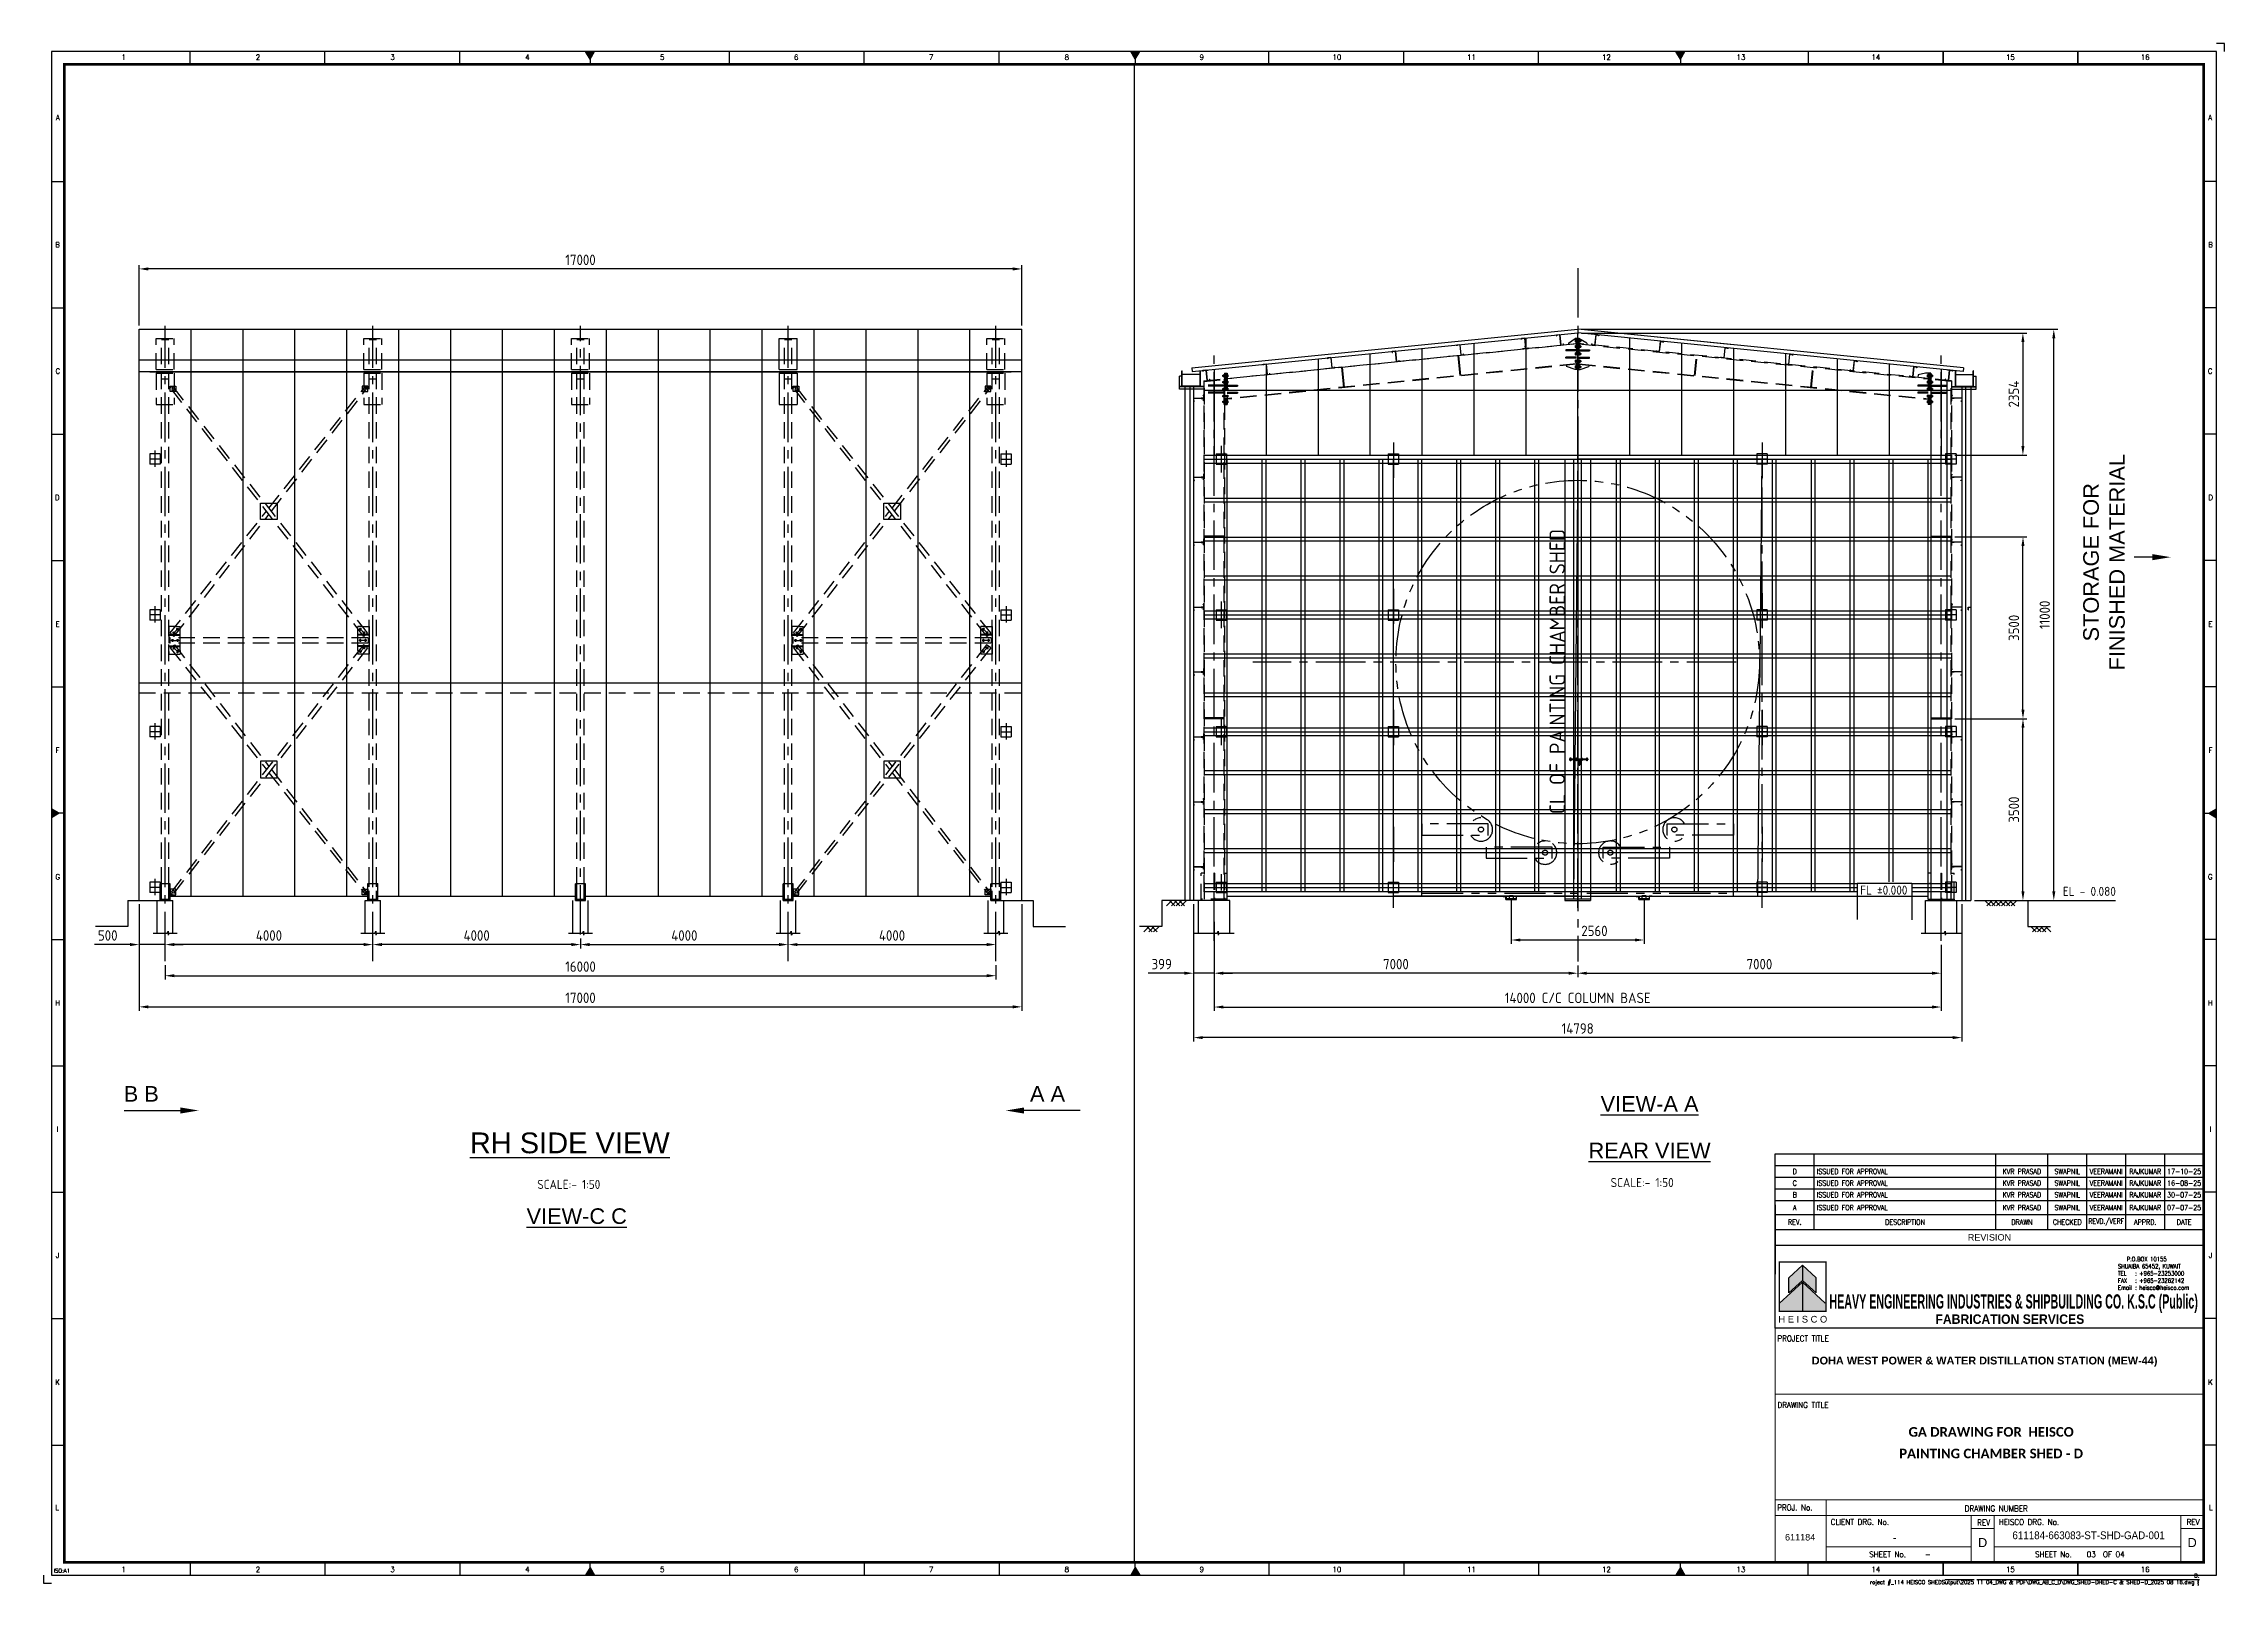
# Model space of a CAD drawing. Header units: millimetres. Extents: x -66 to 3621, y -1 to 3307.
# Drawn here: x 1868 to 2708, y 2713 to 3307 of the extents above; entities that cross this region are included whole.
import ezdxf
from ezdxf.enums import TextEntityAlignment as Align

# ---------------------------------------------------------------- set-up
doc = ezdxf.new("R2010")
doc.units = ezdxf.units.MM
for name, pattern in [('CENTER2', [28.575, 19.05, -3.175, 3.175, -3.175]), ('DASHED2', [9.525, 6.35, -3.175]), ('PHANTOM2', [31.75, 15.875, -3.175, 3.175, -3.175, 3.175, -3.175])]:
    doc.linetypes.add(name, pattern=pattern)
for name, color, linetype in [('BORDER', 6, 'Continuous'), ('HEISCO', 7, 'Continuous'), ('MAIN-1', 7, 'Continuous'), ('MAIN-2', 7, 'Continuous'), ('TABLE', 4, 'Continuous')]:
    doc.layers.add(name, color=color, linetype=linetype)
doc.styles.add('ACISOTS', font='isocp.shx')
doc.styles.add('arial', font='arial.ttf')
doc.styles.add('HEISCO', font='ariblk.ttf')
doc.styles.add('HEISCO.', font='arial.ttf')
doc.styles.add('LOGO', font='ROMANS.SHX')
doc.styles.add('ROMANS', font='romans.shx', dxfattribs={"width": 0.8})
doc.styles.get("Standard").update_dxf_attribs({"font": 'arial.ttf'})
doc.dimstyles.new('ISO-25', dxfattribs={"dimtxt": 4, "dimasz": 3.5, "dimexe": 1.5, "dimexo": 1.5, "dimgap": 1.5, "dimtad": 1, "dimtxsty": 'Standard', "dimcen": 0, "dimadec": 0, "dimazin": 0, "dimtfac": 1, "dimtmove": 0, "dimatfit": 3, "dimfxl": 1, "dimarcsym": 0})

# ---------------------------------------------------------------- blocks, each defined once
blk = doc.blocks.new('A1B')
at = {"layer": 'BORDER', "color": 1}
for p, q in [((56.44, 585), (56.44, 590)), ((56.44, 585), (56.44, 590)), ((108.38, 585), (108.38, 590)), ((108.38, 585), (108.38, 590)), ((160.31, 585), (160.31, 590)), ((160.31, 585), (160.31, 590)), ((264.19, 585), (264.19, 590)), ((316.12, 585), (316.12, 590)), ((368.06, 585), (368.06, 590)), ((471.94, 585), (471.94, 590)), ((523.88, 585), (523.88, 590)), ((575.81, 585), (575.81, 590)), ((679.69, 590), (679.69, 585)), ((731.63, 590), (731.63, 585)), ((731.63, 585), (731.63, 590)), ((731.63, 590), (731.63, 585)), ((783.56, 590), (783.56, 585)), ((783.56, 585), (783.56, 590)), ((3, 539.83), (8, 539.83)), ((837, 539.83), (832, 539.83)), ((3, 491.17), (8, 491.17)), ((837, 491.17), (832, 491.17)), ((3, 442.5), (8, 442.5)), ((837, 442.5), (832, 442.5)), ((3, 393.84), (8, 393.84)), ((837, 393.84), (832, 393.84)), ((3, 345.17), (8, 345.17)), ((837, 345.17), (832, 345.17)), ((3, 247.84), (8, 247.84)), ((837, 247.84), (832, 247.84)), ((3, 199.17), (8, 199.17)), ((837, 199.17), (832, 199.17)), ((3, 150.51), (8, 150.51)), ((837, 150.51), (832, 150.51)), ((3, 101.84), (8, 101.84)), ((837, 101.84), (832, 101.84)), ((3, 53.17), (8, 53.17)), ((837, 53.17), (832, 53.17)), ((56.44, 8), (56.44, 3)), ((108.38, 8), (108.38, 3)), ((160.31, 8), (160.31, 3)), ((264.19, 8), (264.19, 3)), ((316.12, 8), (316.12, 3)), ((368.06, 8), (368.06, 3)), ((471.94, 8), (471.94, 3)), ((523.88, 8), (523.88, 3)), ((575.81, 8), (575.81, 3)), ((679.69, 3), (679.69, 8)), ((731.63, 3), (731.63, 8)), ((731.63, 8), (731.63, 3)), ((731.63, 3), (731.63, 8)), ((783.56, 3), (783.56, 8)), ((783.56, 8), (783.56, 3))]:
    blk.add_line(p, q, dxfattribs=at)
at = {"layer": 'BORDER'}
for p, q in [((210.5, 587), (208.77, 590)), ((210.5, 590), (210.5, 585)), ((210.5, 587), (212.23, 590)), ((420.5, 587), (418.77, 590)), ((420.5, 590), (420.5, 585)), ((420.5, 587), (422.23, 590)), ((630.5, 587), (628.77, 590)), ((630.5, 590), (630.5, 585)), ((630.5, 587), (632.23, 590)), ((210.5, 588), (210.5, 585)), ((210.5, 588), (210.5, 585)), ((420.5, 588), (420.5, 585)), ((6, 296.5), (3, 298.23)), ((8, 296.5), (3, 296.5)), ((6, 296.5), (3, 294.77)), ((832, 296.5), (837, 296.5)), ((834, 296.5), (837, 298.23)), ((834, 296.5), (837, 294.77)), ((210.5, 6), (208.77, 3)), ((210.5, 5), (210.5, 8)), ((210.5, 5), (210.5, 8)), ((210.5, 3), (210.5, 8)), ((210.5, 6), (212.23, 3)), ((420.5, 6), (418.77, 3)), ((420.5, 5), (420.5, 8)), ((420.5, 3), (420.5, 8)), ((420.5, 6), (422.23, 3)), ((630.5, 6), (628.77, 3)), ((630.5, 3), (630.5, 8)), ((630.5, 6), (632.23, 3))]:
    blk.add_line(p, q, dxfattribs=at)
blk.add_lwpolyline([(837, 3), (837, 590), (3, 590), (3, 3)], close=True, dxfattribs=at)
at = {"layer": 'BORDER', "color": 1}
for points in [[(840, 590), (840, 593), (837, 593)], [(0, 3), (0, 0), (3, 0)]]:
    blk.add_lwpolyline(points, dxfattribs=at)
at = {"layer": 'BORDER', "const_width": 1}
blk.add_lwpolyline([(8, 8), (832, 8), (832, 585), (8, 585)], close=True, dxfattribs=at)
at = {"layer": 'BORDER'}
for points in [[(212.23, 590), (208.77, 590), (210.5, 587)], [(422.23, 590), (418.77, 590), (420.5, 587)], [(632.23, 590), (628.77, 590), (630.5, 587)], [(3, 298.23), (3, 294.77), (6, 296.5)], [(837, 298.23), (837, 294.77), (834, 296.5)], [(212.23, 3), (208.77, 3), (210.5, 6)], [(422.23, 3), (418.77, 3), (420.5, 6)], [(632.23, 3), (628.77, 3), (630.5, 6)]]:
    blk.add_solid(points, dxfattribs=at)
at = {"color": 11, "insert": (830.38, 1.34), "char_height": 1.5, "width": 401.355, "attachment_point": 6, "style": 'ROMANS'}
blk.add_mtext('{\\W1;\\C1;D:\\Project #_114 HEISCO SHEDS\\Output\\2025 11 04_DWG & PDF\\DWG_AB_C_D\\DWG_SHED-D\\SHED-C & SHED-D_2025 08 16.dwg }', dxfattribs=at)
at = {"layer": 'BORDER', "color": 1, "style": 'ROMANS'}
for s, height, p in [('1', 2, (30.81, 586.75)), ('2', 2, (82.56, 586.75)), ('3', 2, (134.41, 586.75)), ('4', 2, (186.37, 586.75)), ('5', 2, (238.32, 586.75)), ('6', 2, (289.89, 586.75)), ('7', 2, (341.88, 586.75)), ('8', 2, (394.13, 586.75)), ('9', 2, (446.1, 586.75)), ('10', 2, (498.13, 586.75)), ('11', 2, (549.97, 586.75)), ('12', 2, (601.96, 586.75)), ('13', 2, (653.79, 586.75)), ('14', 2, (705.77, 586.75)), ('15', 2, (757.56, 586.75)), ('16', 2, (809.48, 586.75)), ('A', 2, (5.48, 563.52)), ('A', 2, (834.52, 563.52)), ('B', 2, (5.35, 514.55)), ('B', 2, (834.65, 514.55)), ('C', 2, (5.49, 465.84)), ('C', 2, (834.51, 465.84)), ('D', 2, (5.25, 417.17)), ('D', 2, (834.75, 417.17)), ('E', 2, (5.39, 368.4)), ('E', 2, (834.61, 368.4)), ('F', 2, (5.34, 319.81)), ('F', 2, (834.66, 319.81)), ('G', 2, (5.44, 271.07)), ('G', 2, (834.56, 271.07)), ('H', 2, (5.43, 222.46)), ('H', 2, (834.57, 222.46)), ('I', 2, (5.31, 173.82)), ('I', 2, (834.69, 173.82)), ('J', 2, (5.33, 125.23)), ('J', 2, (834.67, 125.23)), ('K', 2, (5.38, 76.36)), ('K', 2, (834.62, 76.36)), ('L', 2, (5.2, 28.07)), ('L', 2, (834.8, 28.07)), ('ISO:A1', 1.5, (7.03, 4)), ('1', 2, (30.81, 4.25)), ('2', 2, (82.56, 4.25)), ('3', 2, (134.41, 4.25)), ('4', 2, (186.37, 4.25)), ('5', 2, (238.32, 4.25)), ('6', 2, (289.89, 4.25)), ('7', 2, (341.88, 4.25)), ('8', 2, (394.13, 4.25)), ('9', 2, (446.1, 4.25)), ('10', 2, (498.13, 4.25)), ('11', 2, (549.97, 4.25)), ('12', 2, (601.96, 4.25)), ('13', 2, (653.79, 4.25)), ('14', 2, (705.77, 4.25)), ('15', 2, (757.56, 4.25)), ('16', 2, (809.48, 4.25))]:
    blk.add_text(s, height=height, dxfattribs=at).set_placement(p, align=Align.CENTER)
blk = doc.blocks.new('A$C61D9601B')
at = {"layer": 'HEISCO'}
for color, points in [(34, [(5.84, -8.9), (5.84, -15.38), (11.66, -10.02), (11.66, -3.54)]), (40, [(11.66, -3.54), (11.66, -10.02), (17.48, -15.38), (17.48, -8.9)]), (142, [(1.66, -19.99), (1.66, -23.3), (11.66, -23.3), (11.66, -10.78)]), (138, [(11.66, -10.78), (11.66, -23.3), (21.66, -23.3), (21.66, -19.99)])]:
    blk.add_hatch(color=color, dxfattribs=at).paths.add_polyline_path(points)
blk.add_line((11.66, -10.78), (11.66, -23.3))
blk.add_line((11.66, -10.78), (11.66, -23.3))
at = {"layer": 'HEISCO', "color": 142, "true_color": 0x00a8e1}
blk.add_line((11.66, -10.78), (1.66, -19.99), dxfattribs=at)
at = {"layer": 'HEISCO', "color": 138, "true_color": 0x004961}
for q in [(11.66, -23.3), (21.38, -19.73), (11.66, -23.3)]:
    blk.add_line((11.66, -10.78), q, dxfattribs=at)
at = {"layer": 'HEISCO', "color": 142, "true_color": 0x00a8e1, "const_width": 0.559}
blk.add_lwpolyline([(21.66, -23.3), (21.66, -2.17), (1.66, -2.17), (1.66, -23.3)], close=True, dxfattribs=at)
at = {"layer": 'HEISCO', "color": 34, "true_color": 0xa85400}
blk.add_lwpolyline([(5.84, -8.9), (11.66, -3.54), (11.66, -10.02), (5.84, -15.38)], close=True, dxfattribs=at)
at = {"layer": 'HEISCO', "color": 40, "true_color": 0xffc038}
blk.add_lwpolyline([(17.48, -8.9), (11.66, -3.54), (11.66, -10.02), (17.48, -15.38)], close=True, dxfattribs=at)
at = {"layer": 'HEISCO', "color": 7, "linetype": 'Continuous', "style": 'HEISCO.'}
blk.add_text('H E I S C O', height=2.8666, dxfattribs=at).set_placement((11.77, -26.65), align=Align.MIDDLE_CENTER)
blk = doc.blocks.new('165-HEISCO')
at = {"layer": 'HEISCO', "color": 6}
blk.add_lwpolyline([(0, 32), (165, 32), (165, 0), (0, 0)], close=True, dxfattribs=at)
at = {"layer": 'HEISCO', "xscale": 0.9, "yscale": 0.9, "zscale": 0.9}
blk.add_blockref('A$C61D9601B', (0.03, 27.46), dxfattribs=at)
at = {"layer": 'HEISCO', "color": 7, "linetype": 'ByBlock', "style": 'HEISCO', "width": 0.471616}
blk.add_text('HEAVY ENGINEERING INDUSTRIES & SHIPBUILDING CO. K.S.C (Public)', height=5.5, dxfattribs=at).set_placement((20.87, 7.57), (162.79, 7.57), align=Align.FIT)
at = {"layer": 'HEISCO', "color": 7, "linetype": 'ByBlock', "style": 'HEISCO', "width": 0.8}
blk.add_text('FABRICATION SERVICES', height=3.6667, dxfattribs=at).set_placement((90.37, 3.51), align=Align.MIDDLE_CENTER)
at = {"layer": 'HEISCO', "color": 3, "insert": (131.98, 27.45), "char_height": 1.65, "width": 30.9183, "attachment_point": 1, "style": 'LOGO'}
blk.add_mtext('\\pxsm1,ql;   {\\W0.9;P.O.BOX 10155\\P\\pt3,4;SHUAIBA 65452, KUWAIT \\P\\pt4;TEL^I: +965-23253000 \\PFAX^I: +965-23262142 \\PEmail^I: heisco@heisco.com}', dxfattribs=at)
blk = doc.blocks.new('*T6012')
at = {"layer": 'TABLE', "color": 4}
for p, q in [((0, 35.16), (165, 35.16)), ((0, 0), (0, 35.16)), ((15, 6), (15, 35.16)), ((85, 6), (85, 35.16)), ((105, 6), (105, 35.16)), ((120, 6), (120, 35.16)), ((135, 6), (135, 35.16)), ((150, 6), (150, 35.16)), ((165, 0), (165, 35.16)), ((0, 11.77), (165, 11.77)), ((0, 6), (15, 6)), ((0, 0), (165, 0))]:
    blk.add_line(p, q, dxfattribs=at)
at = {"layer": 'TABLE', "color": 8}
for p, q in [((0, 30.66), (165, 30.66)), ((0, 26.16), (165, 26.16)), ((0, 21.66), (165, 21.66)), ((0, 17.16), (165, 17.16))]:
    blk.add_line(p, q, dxfattribs=at)
at = {"layer": 'TABLE', "color": 0, "lineweight": -2}
blk.add_line((15, 6), (165, 6), dxfattribs=at)
at = {"layer": 'TABLE', "color": 7}
for s, insert, char_height, width, attachment_point, style in [('D', (7.5, 28.41), 2, 13, 5, 'ROMANS'), ('ISSUED FOR APPROVAL', (16, 28.41), 2, 68, 4, 'ROMANS'), ('KVR PRASAD', (95, 28.41), 2, 18, 5, 'ROMANS'), ('SWAPNIL', (112.5, 28.41), 2, 13, 5, 'ROMANS'), ('VEERAMANI', (127.5, 28.41), 2, 13, 5, 'ROMANS'), ('RAJKUMAR', (142.5, 28.41), 2, 13, 5, 'ROMANS'), ('17-10-25', (157.5, 28.41), 2, 13, 5, 'ROMANS'), ('C', (7.5, 23.91), 2, 13, 5, 'ROMANS'), ('B', (7.5, 19.41), 2, 13, 5, 'ROMANS'), ('ISSUED FOR APPROVAL', (16, 23.91), 2, 68, 4, 'ROMANS'), ('ISSUED FOR APPROVAL', (16, 19.41), 2, 68, 4, 'ROMANS'), ('KVR PRASAD', (95, 23.91), 2, 18, 5, 'ROMANS'), ('KVR PRASAD', (95, 19.41), 2, 18, 5, 'ROMANS'), ('SWAPNIL', (112.5, 23.91), 2, 13, 5, 'ROMANS'), ('SWAPNIL', (112.5, 19.41), 2, 13, 5, 'ROMANS'), ('VEERAMANI', (127.5, 23.91), 2, 13, 5, 'ROMANS'), ('VEERAMANI', (127.5, 19.41), 2, 13, 5, 'ROMANS'), ('RAJKUMAR', (142.5, 23.91), 2, 13, 5, 'ROMANS'), ('RAJKUMAR', (142.5, 19.41), 2, 13, 5, 'ROMANS'), ('30-07-25', (157.5, 19.41), 2, 13, 5, 'ROMANS'), ('16-08-25', (157.5, 23.91), 2, 13, 5, 'ROMANS'), ('{\\W0.9;REV.}', (7.5, 8.89), 2, 13, 5, 'ROMANS'), ('{\\W0.9;DESCRIPTION}', (50, 8.89), 2, 68, 5, 'ROMANS'), ('{\\W0.9;DRAWN}', (95, 8.89), 2, 18, 5, 'ROMANS'), ('{\\W0.9;CHECKED}', (112.5, 8.89), 2, 13, 5, 'ROMANS'), ('{\\W0.7;REVD./VERF}', (127.5, 8.89), 2, 13, 5, 'ROMANS'), ('{\\W0.9;APPRD.}', (142.5, 8.89), 2, 13, 5, 'ROMANS'), ('{\\W0.9;DATE}', (157.5, 8.89), 2, 13, 5, 'ROMANS'), ('{\\C7;REVISION}', (82.5, 3), 2.5, 163, 5, 'arial')]:
    blk.add_mtext(s, dxfattribs=dict(at, insert=insert, char_height=char_height, width=width, attachment_point=attachment_point, style=style))
at = {"layer": 'TABLE', "color": 3, "char_height": 2, "style": 'ROMANS'}
for s, insert, width, attachment_point in [('A', (7.5, 14.46), 13, 5), ('ISSUED FOR APPROVAL', (16, 14.46), 68, 4), ('KVR PRASAD', (95, 14.46), 18, 5), ('SWAPNIL', (112.5, 14.46), 13, 5), ('VEERAMANI', (127.5, 14.46), 13, 5), ('RAJKUMAR', (142.5, 14.46), 13, 5), ('07-07-25', (157.5, 14.46), 13, 5)]:
    blk.add_mtext(s, dxfattribs=dict(at, insert=insert, width=width, attachment_point=attachment_point))
blk = doc.blocks.new('*D6215')
at = {"color": 0, "lineweight": -2}
for p, q in [((1914.46, 2952.35), (1914.46, 2946.78)), ((2234.46, 2952.35), (2234.46, 2946.78)), ((1917.96, 2948.28), (2230.96, 2948.28))]:
    blk.add_line(p, q, dxfattribs=at)
at = {"color": 0}
for points in [[(1917.96, 2948.87), (1917.96, 2947.7), (1914.46, 2948.28)], [(2230.96, 2947.7), (2230.96, 2948.87), (2234.46, 2948.28)]]:
    blk.add_solid(points, dxfattribs=at)
at = {"layer": 'Defpoints', "color": 0}
for p in [(1914.46, 2953.85), (2234.46, 2953.85), (2234.46, 2948.28)]:
    blk.add_point(p, dxfattribs=at)
at = {"color": 0, "insert": (2074.46, 2951.78), "char_height": 4, "attachment_point": 5, "style": 'ACISOTS'}
blk.add_mtext('16000', dxfattribs=at)
blk = doc.blocks.new('A$7E9510B2728334')
for p, q in [((50, 50), (0, 50)), ((0, 50), (0, 0)), ((0, 0), (5, 0)), ((5, 0), (5, 40)), ((50, 45), (10, 45)), ((50, 50), (50, 45))]:
    blk.add_line(p, q)
at = {"extrusion": (0, 0, -1)}
blk.add_arc((-10, 40), 5, 0, 90, dxfattribs=at)
blk = doc.blocks.new('A$7E95131028261A5')
blk.add_line((3.5, 0.58), (0, 0.58))
blk.add_solid([(3.5, 0), (3.5, 1.17), (7, 0.58)])
blk = doc.blocks.new('*D6216')
at = {"color": 0, "lineweight": -2}
for p, q in [((2318.56, 2969.06), (2318.56, 2934.72)), ((2598.56, 2960.23), (2598.56, 2934.72)), ((2322.06, 2936.22), (2595.06, 2936.22))]:
    blk.add_line(p, q, dxfattribs=at)
at = {"color": 0}
for points in [[(2322.06, 2936.8), (2322.06, 2935.64), (2318.56, 2936.22)], [(2595.06, 2935.64), (2595.06, 2936.8), (2598.56, 2936.22)]]:
    blk.add_solid(points, dxfattribs=at)
at = {"layer": 'Defpoints', "color": 0}
for p in [(2318.56, 2970.56), (2598.56, 2961.73), (2598.56, 2936.22)]:
    blk.add_point(p, dxfattribs=at)
at = {"color": 0, "insert": (2458.56, 2939.72), "char_height": 4, "attachment_point": 5, "style": 'ACISOTS'}
blk.add_mtext('14000 C/C COLUMN BASE', dxfattribs=at)
blk = doc.blocks.new('*D6217')
at = {"color": 0, "lineweight": -2}
for p, q in [((2603.86, 3047.28), (2631.58, 3047.28)), ((2630.08, 2980.78), (2630.08, 3043.78)), ((2611.44, 2977.28), (2631.58, 2977.28))]:
    blk.add_line(p, q, dxfattribs=at)
at = {"color": 0}
for points in [[(2630.66, 3043.78), (2629.49, 3043.78), (2630.08, 3047.28)], [(2629.49, 2980.78), (2630.66, 2980.78), (2630.08, 2977.28)]]:
    blk.add_solid(points, dxfattribs=at)
at = {"layer": 'Defpoints', "color": 0}
for p in [(2602.36, 3047.28), (2630.08, 3047.28), (2609.94, 2977.28)]:
    blk.add_point(p, dxfattribs=at)
at = {"color": 0, "insert": (2626.58, 3012.28), "char_height": 4, "attachment_point": 5, "rotation": 90, "style": 'ACISOTS'}
blk.add_mtext('3500', dxfattribs=at)
blk = doc.blocks.new('*D6218')
at = {"color": 0, "lineweight": -2}
for p, q in [((2603.86, 3117.28), (2631.58, 3117.28)), ((2630.08, 3050.78), (2630.08, 3113.78)), ((2605.78, 3047.28), (2631.58, 3047.28))]:
    blk.add_line(p, q, dxfattribs=at)
at = {"color": 0}
for points in [[(2630.66, 3113.78), (2629.49, 3113.78), (2630.08, 3117.28)], [(2629.49, 3050.78), (2630.66, 3050.78), (2630.08, 3047.28)]]:
    blk.add_solid(points, dxfattribs=at)
at = {"layer": 'Defpoints', "color": 0}
for p in [(2602.36, 3117.28), (2630.08, 3117.28), (2604.28, 3047.28)]:
    blk.add_point(p, dxfattribs=at)
at = {"color": 0, "insert": (2626.58, 3082.28), "char_height": 4, "attachment_point": 5, "rotation": 90, "style": 'ACISOTS'}
blk.add_mtext('3500', dxfattribs=at)
blk = doc.blocks.new('*D6219')
at = {"color": 0, "lineweight": -2}
for p, q in [((2598.56, 2960.23), (2598.56, 2947.75)), ((2458.56, 2952.22), (2458.56, 2947.75)), ((2462.06, 2949.25), (2595.06, 2949.25))]:
    blk.add_line(p, q, dxfattribs=at)
at = {"color": 0}
for points in [[(2462.06, 2949.83), (2462.06, 2948.66), (2458.56, 2949.25)], [(2595.06, 2948.66), (2595.06, 2949.83), (2598.56, 2949.25)]]:
    blk.add_solid(points, dxfattribs=at)
at = {"layer": 'Defpoints', "color": 0}
for p in [(2598.56, 2961.73), (2458.56, 2953.72), (2598.56, 2949.25)]:
    blk.add_point(p, dxfattribs=at)
at = {"color": 0, "insert": (2528.56, 2952.75), "char_height": 4, "attachment_point": 5, "style": 'ACISOTS'}
blk.add_mtext('7000', dxfattribs=at)
blk = doc.blocks.new('*D6220')
at = {"color": 0, "lineweight": -2}
for p, q in [((2318.56, 2969.06), (2318.56, 2947.75)), ((2455.06, 2949.25), (2322.06, 2949.25)), ((2458.56, 2952.22), (2458.56, 2947.75))]:
    blk.add_line(p, q, dxfattribs=at)
at = {"color": 0}
for points in [[(2322.06, 2949.83), (2322.06, 2948.66), (2318.56, 2949.25)], [(2455.06, 2948.66), (2455.06, 2949.83), (2458.56, 2949.25)]]:
    blk.add_solid(points, dxfattribs=at)
at = {"layer": 'Defpoints', "color": 0}
for p in [(2318.56, 2970.56), (2318.56, 2949.25), (2458.56, 2953.72)]:
    blk.add_point(p, dxfattribs=at)
at = {"color": 0, "insert": (2388.56, 2952.75), "char_height": 4, "attachment_point": 5, "style": 'ACISOTS'}
blk.add_mtext('7000', dxfattribs=at)
blk = doc.blocks.new('A$7E9510B2D7BB')
at = {"color": 4}
for p, q in [((61, 200), (0, 200)), ((0, 200), (0, 183)), ((0, 183), (1.8, 183)), ((1.8, 183), (1.8, 198.2)), ((59.2, 198.2), (1.8, 198.2)), ((59.2, 198.2), (59.2, 0)), ((59.2, 0), (114.2, 0)), ((61, 200), (61, 1.8)), ((61, 1.8), (112.4, 1.8)), ((112.4, 1.8), (112.4, 17)), ((112.4, 17), (114.2, 17)), ((114.2, 0), (114.2, 17))]:
    blk.add_line(p, q, dxfattribs=at)
blk = doc.blocks.new('*D6221')
at = {"color": 0, "lineweight": -2}
for p, q in [((2432.96, 2977.62), (2432.96, 2960.54)), ((2484.16, 2977.62), (2484.16, 2960.54)), ((2436.46, 2962.04), (2480.66, 2962.04))]:
    blk.add_line(p, q, dxfattribs=at)
at = {"color": 0}
for points in [[(2436.46, 2962.62), (2436.46, 2961.46), (2432.96, 2962.04)], [(2480.66, 2961.46), (2480.66, 2962.62), (2484.16, 2962.04)]]:
    blk.add_solid(points, dxfattribs=at)
at = {"layer": 'Defpoints', "color": 0}
for p in [(2432.96, 2979.12), (2484.16, 2979.12), (2484.16, 2962.04)]:
    blk.add_point(p, dxfattribs=at)
at = {"color": 0, "insert": (2465.01, 2965.54), "char_height": 4, "attachment_point": 5, "style": 'ACISOTS'}
blk.add_mtext('2560', dxfattribs=at)
blk = doc.blocks.new('*D6222')
at = {"color": 0, "lineweight": -2}
for p, q in [((2460.06, 3197.28), (2643.45, 3197.28)), ((2641.95, 2980.78), (2641.95, 3193.78)), ((2623.25, 2977.28), (2643.45, 2977.28))]:
    blk.add_line(p, q, dxfattribs=at)
at = {"color": 0}
for points in [[(2642.54, 3193.78), (2641.37, 3193.78), (2641.95, 3197.28)], [(2641.37, 2980.78), (2642.54, 2980.78), (2641.95, 2977.28)]]:
    blk.add_solid(points, dxfattribs=at)
at = {"layer": 'Defpoints', "color": 0}
for p in [(2458.56, 3197.28), (2641.95, 3197.28), (2621.75, 2977.28)]:
    blk.add_point(p, dxfattribs=at)
at = {"color": 0, "insert": (2638.45, 3087.28), "char_height": 4, "attachment_point": 5, "rotation": 90, "style": 'ACISOTS'}
blk.add_mtext('11000', dxfattribs=at)
blk = doc.blocks.new('A$7E96CD2D2E318')
for p, q in [((0, 1), (0, 0)), ((0, 1), (0.12, 1)), ((0, 0), (1, 0)), ((0.12, 1), (0.12, 0.12)), ((1, 0.12), (0.12, 0.12)), ((1, 0), (1, 0.12))]:
    blk.add_line(p, q)
blk = doc.blocks.new('A$7E96CE153525B')
blk.add_line((2.34, 0.42), (0, 0.42))
at = {"layer": 'MAIN-1'}
for p, q in [((0.19, 0.78), (0.22, 0.83)), ((0.19, 0.78), (0.19, 0.73)), ((0.19, 0.76), (0.2, 0.77)), ((0.19, 0.75), (0.19, 0.76)), ((0.19, 0.74), (0.19, 0.75)), ((0.19, 0.73), (0.19, 0.74)), ((0.19, 0.73), (0.19, 0.42)), ((0.19, 0.72), (0.19, 0.73)), ((0.19, 0.71), (0.19, 0.72)), ((0.19, 0.7), (0.19, 0.71)), ((0.2, 0.69), (0.19, 0.7)), ((0.19, 0.48), (0.2, 0.5)), ((0.19, 0.46), (0.19, 0.48)), ((0.19, 0.44), (0.19, 0.46)), ((0.19, 0.42), (0.19, 0.44)), ((0.19, 0.4), (0.19, 0.42)), ((0.19, 0.42), (0.19, 0.1)), ((0.19, 0.38), (0.19, 0.4)), ((0.19, 0.36), (0.19, 0.38)), ((0.2, 0.34), (0.19, 0.36)), ((0.19, 0.13), (0.2, 0.14)), ((0.19, 0.12), (0.19, 0.13)), ((0.19, 0.11), (0.19, 0.12)), ((0.19, 0.1), (0.19, 0.11)), ((0.19, 0.1), (0.19, 0.06)), ((0.19, 0.09), (0.19, 0.1)), ((0.19, 0.08), (0.19, 0.09)), ((0.19, 0.07), (0.19, 0.08)), ((0.2, 0.06), (0.19, 0.07)), ((0.22, 0), (0.19, 0.06)), ((0.2, 0.79), (0.21, 0.8)), ((0.2, 0.78), (0.2, 0.79)), ((0.2, 0.77), (0.2, 0.78)), ((0.2, 0.68), (0.2, 0.69)), ((0.2, 0.67), (0.2, 0.68)), ((0.21, 0.66), (0.2, 0.67)), ((0.2, 0.54), (0.21, 0.56)), ((0.2, 0.52), (0.2, 0.54)), ((0.2, 0.5), (0.2, 0.52)), ((0.2, 0.32), (0.2, 0.34)), ((0.2, 0.3), (0.2, 0.32)), ((0.21, 0.27), (0.2, 0.3)), ((0.2, 0.16), (0.21, 0.17)), ((0.2, 0.15), (0.2, 0.16)), ((0.2, 0.14), (0.2, 0.15)), ((0.2, 0.05), (0.2, 0.06)), ((0.2, 0.04), (0.2, 0.05)), ((0.21, 0.03), (0.2, 0.04)), ((0.21, 0.81), (0.22, 0.82)), ((0.21, 0.8), (0.21, 0.81)), ((0.21, 0.65), (0.21, 0.66)), ((0.22, 0.63), (0.21, 0.65)), ((0.21, 0.58), (0.22, 0.6)), ((0.21, 0.56), (0.21, 0.58)), ((0.21, 0.25), (0.21, 0.27)), ((0.22, 0.23), (0.21, 0.25)), ((0.21, 0.19), (0.22, 0.2)), ((0.21, 0.17), (0.21, 0.19)), ((0.21, 0.02), (0.21, 0.03)), ((0.22, 0.01), (0.21, 0.02)), ((0.22, 0.82), (0.22, 0.83)), ((0.48, 0.83), (0.22, 0.83)), ((0.22, 0.62), (0.22, 0.63)), ((0.22, 0.6), (0.22, 0.62)), ((0.48, 0.62), (0.22, 0.62)), ((0.22, 0.21), (0.22, 0.23)), ((0.22, 0.2), (0.22, 0.21)), ((0.48, 0.21), (0.22, 0.21)), ((0.22, 0), (0.22, 0.01)), ((0.48, 0), (0.22, 0)), ((0.48, 0.62), (0.48, 0.83)), ((0.49, 0.75), (0.48, 0.77)), ((0.48, 0.21), (0.48, 0.62)), ((0.48, 0), (0.48, 0.21)), ((0.48, 0.07), (0.49, 0.08)), ((0.49, 0.75), (0.49, 0.75)), ((0.49, 0.75), (0.49, 0.08)), ((0.49, 0.75), (0.49, 0.08)), ((0.49, 0.08), (0.49, 0.08)), ((0.52, 0.66), (0.51, 0.66)), ((0.51, 0.66), (0.51, 0.42)), ((0.51, 0.42), (0.51, 0.18)), ((0.51, 0.18), (0.52, 0.18)), ((0.55, 0.62), (0.52, 0.66)), ((0.52, 0.66), (0.52, 0.18)), ((0.52, 0.18), (0.55, 0.21)), ((2.11, 0.66), (0.55, 0.66)), ((0.55, 0.66), (0.55, 0.18)), ((0.55, 0.18), (2.11, 0.18)), ((1.48, 0.75), (1.51, 0.83)), ((1.48, 0.75), (1.48, 0.09)), ((1.51, 0), (1.48, 0.09)), ((1.49, 0.77), (1.5, 0.78)), ((1.49, 0.76), (1.49, 0.77)), ((1.49, 0.75), (1.49, 0.76)), ((1.49, 0.74), (1.49, 0.75)), ((1.49, 0.73), (1.49, 0.74)), ((1.49, 0.72), (1.49, 0.73)), ((1.49, 0.71), (1.49, 0.72)), ((1.49, 0.7), (1.49, 0.71)), ((1.49, 0.69), (1.49, 0.7)), ((1.49, 0.68), (1.49, 0.69)), ((1.5, 0.67), (1.49, 0.68)), ((1.49, 0.51), (1.5, 0.53)), ((1.49, 0.49), (1.49, 0.51)), ((1.49, 0.47), (1.49, 0.49)), ((1.49, 0.45), (1.49, 0.47)), ((1.49, 0.43), (1.49, 0.45)), ((1.49, 0.41), (1.49, 0.43)), ((1.49, 0.39), (1.49, 0.41)), ((1.49, 0.36), (1.49, 0.39)), ((1.49, 0.34), (1.49, 0.36)), ((1.49, 0.32), (1.49, 0.34)), ((1.5, 0.3), (1.49, 0.32)), ((1.49, 0.15), (1.5, 0.16)), ((1.49, 0.14), (1.49, 0.15)), ((1.49, 0.13), (1.49, 0.14)), ((1.49, 0.12), (1.49, 0.13)), ((1.49, 0.11), (1.49, 0.12)), ((1.49, 0.1), (1.49, 0.11)), ((1.49, 0.09), (1.49, 0.1)), ((1.49, 0.08), (1.49, 0.09)), ((1.49, 0.07), (1.49, 0.08)), ((1.49, 0.06), (1.49, 0.07)), ((1.5, 0.05), (1.49, 0.06)), ((1.5, 0.81), (1.51, 0.82)), ((1.5, 0.8), (1.5, 0.81)), ((1.5, 0.78), (1.5, 0.8)), ((1.5, 0.66), (1.5, 0.67)), ((1.5, 0.65), (1.5, 0.66)), ((1.51, 0.64), (1.5, 0.65)), ((1.5, 0.58), (1.51, 0.6)), ((1.5, 0.55), (1.5, 0.58)), ((1.5, 0.53), (1.5, 0.55)), ((1.5, 0.28), (1.5, 0.3)), ((1.5, 0.26), (1.5, 0.28)), ((1.51, 0.23), (1.5, 0.26)), ((1.5, 0.18), (1.51, 0.2)), ((1.5, 0.17), (1.5, 0.18)), ((1.5, 0.16), (1.5, 0.17)), ((1.5, 0.04), (1.5, 0.05)), ((1.5, 0.02), (1.5, 0.04)), ((1.51, 0.01), (1.5, 0.02)), ((1.51, 0.82), (1.51, 0.83)), ((1.82, 0.83), (1.51, 0.83)), ((1.51, 0.62), (1.51, 0.64)), ((1.51, 0.6), (1.51, 0.62)), ((1.82, 0.62), (1.51, 0.62)), ((1.51, 0.21), (1.51, 0.23)), ((1.82, 0.21), (1.51, 0.21)), ((1.51, 0.2), (1.51, 0.21)), ((1.51, 0), (1.51, 0.01)), ((1.82, 0), (1.51, 0)), ((1.82, 0.83), (1.86, 0.75)), ((1.82, 0.83), (1.83, 0.82)), ((1.83, 0.64), (1.82, 0.62)), ((1.82, 0.62), (1.83, 0.6)), ((1.83, 0.23), (1.82, 0.21)), ((1.82, 0.21), (1.83, 0.2)), ((1.86, 0.09), (1.82, 0)), ((1.83, 0.01), (1.82, 0)), ((1.83, 0.82), (1.83, 0.81)), ((1.83, 0.81), (1.83, 0.8)), ((1.83, 0.8), (1.84, 0.78)), ((1.84, 0.67), (1.83, 0.66)), ((1.83, 0.66), (1.83, 0.65)), ((1.83, 0.65), (1.83, 0.64)), ((1.83, 0.6), (1.83, 0.58)), ((1.83, 0.58), (1.83, 0.55)), ((1.83, 0.55), (1.84, 0.53)), ((1.84, 0.3), (1.83, 0.28)), ((1.83, 0.28), (1.83, 0.26)), ((1.83, 0.26), (1.83, 0.23)), ((1.83, 0.2), (1.83, 0.18)), ((1.83, 0.18), (1.83, 0.17)), ((1.83, 0.17), (1.84, 0.16)), ((1.84, 0.05), (1.83, 0.04)), ((1.83, 0.04), (1.83, 0.02)), ((1.83, 0.02), (1.83, 0.01)), ((1.84, 0.78), (1.84, 0.77)), ((1.84, 0.77), (1.84, 0.76)), ((1.84, 0.76), (1.84, 0.75)), ((1.84, 0.75), (1.84, 0.74)), ((1.84, 0.74), (1.84, 0.73)), ((1.84, 0.73), (1.84, 0.72)), ((1.84, 0.72), (1.84, 0.71)), ((1.84, 0.71), (1.84, 0.7)), ((1.84, 0.7), (1.84, 0.69)), ((1.84, 0.69), (1.84, 0.68)), ((1.84, 0.68), (1.84, 0.67)), ((1.84, 0.53), (1.84, 0.51)), ((1.84, 0.51), (1.84, 0.49)), ((1.84, 0.49), (1.84, 0.47)), ((1.84, 0.47), (1.84, 0.45)), ((1.84, 0.45), (1.84, 0.43)), ((1.84, 0.43), (1.84, 0.41)), ((1.84, 0.41), (1.84, 0.39)), ((1.84, 0.39), (1.84, 0.36)), ((1.84, 0.36), (1.84, 0.34)), ((1.84, 0.34), (1.84, 0.32)), ((1.84, 0.32), (1.84, 0.3)), ((1.84, 0.16), (1.84, 0.15)), ((1.84, 0.15), (1.84, 0.14)), ((1.84, 0.14), (1.84, 0.13)), ((1.84, 0.13), (1.84, 0.12)), ((1.84, 0.12), (1.84, 0.11)), ((1.84, 0.11), (1.84, 0.1)), ((1.84, 0.1), (1.84, 0.09)), ((1.84, 0.09), (1.84, 0.08)), ((1.84, 0.08), (1.84, 0.07)), ((1.84, 0.07), (1.84, 0.06)), ((1.84, 0.06), (1.84, 0.05)), ((1.86, 0.09), (1.86, 0.75)), ((2.15, 0.62), (2.11, 0.66)), ((2.11, 0.66), (2.11, 0.18)), ((2.11, 0.18), (2.15, 0.21)), ((2.15, 0.62), (2.15, 0.21))]:
    blk.add_line(p, q, dxfattribs=at)
for centre, start, end in [((0.51, 0.67), 180.00002, 270.00002), ((0.51, 0.16), 89.99998, 179.99998)]:
    blk.add_arc(centre, 0.016, start, end, dxfattribs=at)
at = {"layer": 'MAIN-2'}
for p, q in [((0.2, 0.77), (0.19, 0.76)), ((0.19, 0.76), (0.19, 0.75)), ((0.19, 0.75), (0.19, 0.74)), ((0.19, 0.74), (0.19, 0.73)), ((0.19, 0.73), (0.19, 0.72)), ((0.19, 0.72), (0.19, 0.71)), ((0.19, 0.71), (0.19, 0.7)), ((0.19, 0.7), (0.2, 0.69)), ((0.2, 0.5), (0.19, 0.48)), ((0.19, 0.48), (0.19, 0.46)), ((0.19, 0.46), (0.19, 0.44)), ((0.19, 0.44), (0.19, 0.42)), ((0.19, 0.42), (0.19, 0.4)), ((0.19, 0.4), (0.19, 0.38)), ((0.19, 0.38), (0.19, 0.36)), ((0.19, 0.36), (0.2, 0.34)), ((0.2, 0.14), (0.19, 0.13)), ((0.19, 0.13), (0.19, 0.12)), ((0.19, 0.12), (0.19, 0.11)), ((0.19, 0.11), (0.19, 0.1)), ((0.19, 0.1), (0.19, 0.09)), ((0.19, 0.09), (0.19, 0.08)), ((0.19, 0.08), (0.19, 0.07)), ((0.19, 0.07), (0.2, 0.06)), ((0.21, 0.8), (0.2, 0.79)), ((0.2, 0.79), (0.2, 0.78)), ((0.2, 0.78), (0.2, 0.77)), ((0.2, 0.69), (0.2, 0.68)), ((0.2, 0.68), (0.2, 0.67)), ((0.2, 0.67), (0.21, 0.66)), ((0.21, 0.56), (0.2, 0.54)), ((0.2, 0.54), (0.2, 0.52)), ((0.2, 0.52), (0.2, 0.5)), ((0.2, 0.34), (0.2, 0.32)), ((0.2, 0.32), (0.2, 0.3)), ((0.2, 0.3), (0.21, 0.27)), ((0.21, 0.17), (0.2, 0.16)), ((0.2, 0.16), (0.2, 0.15)), ((0.2, 0.15), (0.2, 0.14)), ((0.2, 0.06), (0.2, 0.05)), ((0.2, 0.05), (0.2, 0.04)), ((0.2, 0.04), (0.21, 0.03)), ((0.22, 0.82), (0.21, 0.81)), ((0.21, 0.81), (0.21, 0.8)), ((0.21, 0.66), (0.21, 0.65)), ((0.21, 0.65), (0.22, 0.63)), ((0.22, 0.6), (0.21, 0.58)), ((0.21, 0.58), (0.21, 0.56)), ((0.21, 0.27), (0.21, 0.25)), ((0.21, 0.25), (0.22, 0.23)), ((0.22, 0.2), (0.21, 0.19)), ((0.21, 0.19), (0.21, 0.17)), ((0.21, 0.03), (0.21, 0.02)), ((0.21, 0.02), (0.22, 0.01)), ((0.22, 0.83), (0.22, 0.82)), ((0.22, 0.63), (0.22, 0.62)), ((0.22, 0.62), (0.22, 0.6)), ((0.48, 0.62), (0.22, 0.62)), ((0.22, 0.23), (0.22, 0.21)), ((0.22, 0.21), (0.22, 0.2)), ((0.48, 0.21), (0.22, 0.21)), ((0.22, 0.01), (0.22, 0)), ((0.49, 0.08), (0.49, 0.75)), ((0.51, 0.42), (0.51, 0.66)), ((0.51, 0.18), (0.51, 0.42)), ((0.52, 0.18), (0.52, 0.66)), ((1.48, 0.66), (1.51, 0.62)), ((1.51, 0.21), (1.48, 0.18)), ((1.5, 0.78), (1.49, 0.77)), ((1.49, 0.77), (1.49, 0.76)), ((1.49, 0.76), (1.49, 0.75)), ((1.49, 0.75), (1.49, 0.74)), ((1.49, 0.74), (1.49, 0.73)), ((1.49, 0.73), (1.49, 0.72)), ((1.49, 0.72), (1.49, 0.71)), ((1.49, 0.71), (1.49, 0.7)), ((1.49, 0.7), (1.49, 0.69)), ((1.49, 0.69), (1.49, 0.68)), ((1.49, 0.68), (1.5, 0.67)), ((1.5, 0.53), (1.49, 0.51)), ((1.49, 0.51), (1.49, 0.49)), ((1.49, 0.49), (1.49, 0.47)), ((1.49, 0.47), (1.49, 0.45)), ((1.49, 0.45), (1.49, 0.43)), ((1.49, 0.43), (1.49, 0.41)), ((1.49, 0.41), (1.49, 0.39)), ((1.49, 0.39), (1.49, 0.36)), ((1.49, 0.36), (1.49, 0.34)), ((1.49, 0.34), (1.49, 0.32)), ((1.49, 0.32), (1.5, 0.3)), ((1.5, 0.16), (1.49, 0.15)), ((1.49, 0.15), (1.49, 0.14)), ((1.49, 0.14), (1.49, 0.13)), ((1.49, 0.13), (1.49, 0.12)), ((1.49, 0.12), (1.49, 0.11)), ((1.49, 0.11), (1.49, 0.1)), ((1.49, 0.1), (1.49, 0.09)), ((1.49, 0.09), (1.49, 0.08)), ((1.49, 0.08), (1.49, 0.07)), ((1.49, 0.07), (1.49, 0.06)), ((1.49, 0.06), (1.5, 0.05)), ((1.51, 0.82), (1.5, 0.81)), ((1.5, 0.81), (1.5, 0.8)), ((1.5, 0.8), (1.5, 0.78)), ((1.5, 0.67), (1.5, 0.66)), ((1.5, 0.66), (1.5, 0.65)), ((1.5, 0.65), (1.51, 0.64)), ((1.51, 0.6), (1.5, 0.58)), ((1.5, 0.58), (1.5, 0.55)), ((1.5, 0.55), (1.5, 0.53)), ((1.5, 0.3), (1.5, 0.28)), ((1.5, 0.28), (1.5, 0.26)), ((1.5, 0.26), (1.51, 0.23)), ((1.51, 0.2), (1.5, 0.18)), ((1.5, 0.18), (1.5, 0.17)), ((1.5, 0.17), (1.5, 0.16)), ((1.5, 0.05), (1.5, 0.04)), ((1.5, 0.04), (1.5, 0.02)), ((1.5, 0.02), (1.51, 0.01)), ((1.51, 0.83), (1.51, 0.82)), ((1.51, 0.64), (1.51, 0.62)), ((1.51, 0.62), (1.82, 0.62)), ((1.51, 0.62), (1.51, 0.21)), ((1.51, 0.62), (1.51, 0.6)), ((1.51, 0.21), (1.51, 0.62)), ((1.82, 0.62), (1.51, 0.62)), ((1.51, 0.23), (1.51, 0.21)), ((1.82, 0.21), (1.51, 0.21)), ((1.51, 0.21), (1.51, 0.2)), ((1.82, 0.21), (1.51, 0.21)), ((1.51, 0.01), (1.51, 0)), ((1.83, 0.82), (1.82, 0.83)), ((1.82, 0.62), (1.86, 0.66)), ((1.82, 0.62), (1.83, 0.64)), ((1.82, 0.62), (1.82, 0.21)), ((1.83, 0.6), (1.82, 0.62)), ((1.82, 0.21), (1.82, 0.62)), ((1.82, 0.21), (1.83, 0.23)), ((1.86, 0.18), (1.82, 0.21)), ((1.83, 0.2), (1.82, 0.21)), ((1.82, 0), (1.83, 0.01)), ((1.83, 0.81), (1.83, 0.82)), ((1.83, 0.8), (1.83, 0.81)), ((1.84, 0.78), (1.83, 0.8)), ((1.83, 0.66), (1.84, 0.67)), ((1.83, 0.65), (1.83, 0.66)), ((1.83, 0.64), (1.83, 0.65)), ((1.83, 0.58), (1.83, 0.6)), ((1.83, 0.55), (1.83, 0.58)), ((1.84, 0.53), (1.83, 0.55)), ((1.83, 0.28), (1.84, 0.3)), ((1.83, 0.26), (1.83, 0.28)), ((1.83, 0.23), (1.83, 0.26)), ((1.83, 0.18), (1.83, 0.2)), ((1.83, 0.17), (1.83, 0.18)), ((1.84, 0.16), (1.83, 0.17)), ((1.83, 0.04), (1.84, 0.05)), ((1.83, 0.02), (1.83, 0.04)), ((1.83, 0.01), (1.83, 0.02)), ((1.84, 0.77), (1.84, 0.78)), ((1.84, 0.76), (1.84, 0.77)), ((1.84, 0.75), (1.84, 0.76)), ((1.84, 0.74), (1.84, 0.75)), ((1.84, 0.73), (1.84, 0.74)), ((1.84, 0.72), (1.84, 0.73)), ((1.84, 0.71), (1.84, 0.72)), ((1.84, 0.7), (1.84, 0.71)), ((1.84, 0.69), (1.84, 0.7)), ((1.84, 0.68), (1.84, 0.69)), ((1.84, 0.67), (1.84, 0.68)), ((1.84, 0.51), (1.84, 0.53)), ((1.84, 0.49), (1.84, 0.51)), ((1.84, 0.47), (1.84, 0.49)), ((1.84, 0.45), (1.84, 0.47)), ((1.84, 0.43), (1.84, 0.45)), ((1.84, 0.41), (1.84, 0.43)), ((1.84, 0.39), (1.84, 0.41)), ((1.84, 0.36), (1.84, 0.39)), ((1.84, 0.34), (1.84, 0.36)), ((1.84, 0.32), (1.84, 0.34)), ((1.84, 0.3), (1.84, 0.32)), ((1.84, 0.15), (1.84, 0.16)), ((1.84, 0.14), (1.84, 0.15)), ((1.84, 0.13), (1.84, 0.14)), ((1.84, 0.12), (1.84, 0.13)), ((1.84, 0.11), (1.84, 0.12)), ((1.84, 0.1), (1.84, 0.11)), ((1.84, 0.09), (1.84, 0.1)), ((1.84, 0.08), (1.84, 0.09)), ((1.84, 0.07), (1.84, 0.08)), ((1.84, 0.06), (1.84, 0.07)), ((1.84, 0.05), (1.84, 0.06)), ((2.11, 0.18), (2.11, 0.66))]:
    blk.add_line(p, q, dxfattribs=at)
blk = doc.blocks.new('A$7E96DB8213A1')
for p, q in [((0, 1.99), (0.27, 1.99)), ((0, 1.99), (0, 1.59)), ((0.27, 1.59), (0, 1.59)), ((0.39, 1.99), (2.03, 1.99)), ((2.03, 1.59), (0.39, 1.59)), ((2.15, 1.99), (3.68, 1.99)), ((3.68, 1.59), (2.15, 1.59)), ((2.85, 1.59), (2.85, 0.85)), ((2.85, 0.85), (2.89, 0.83)), ((2.85, 0.53), (2.89, 0.55)), ((2.85, 0.53), (2.85, 0.18)), ((2.85, 0.18), (2.96, 0)), ((2.89, 0.83), (2.89, 0.55)), ((2.96, 0), (3.17, 0)), ((3.28, 0.18), (3.17, 0)), ((3.28, 0.85), (3.24, 0.83)), ((3.24, 0.83), (3.24, 0.55)), ((3.28, 0.53), (3.24, 0.55)), ((3.28, 1.59), (3.28, 0.85)), ((3.28, 0.53), (3.28, 0.18)), ((3.8, 1.99), (5.37, 1.99)), ((5.37, 1.59), (3.8, 1.59)), ((5.5, 1.99), (5.71, 1.99)), ((5.71, 1.59), (5.5, 1.59)), ((5.71, 1.99), (5.71, 1.59))]:
    blk.add_line(p, q)
for points in [[(0.27, 2.21), (0.39, 2.21), (0.39, 1.36), (0.27, 1.36)], [(2.03, 2.21), (2.15, 2.21), (2.15, 1.36), (2.03, 1.36)], [(3.04, 0.39), (3.09, 0.39), (3.09, 0.06), (3.04, 0.06)], [(3.68, 2.21), (3.8, 2.21), (3.8, 1.36), (3.68, 1.36)], [(5.37, 2.21), (5.5, 2.21), (5.5, 1.36), (5.37, 1.36)]]:
    blk.add_lwpolyline(points, close=True)
blk = doc.blocks.new('A$7E96AC101B69')
blk.add_line((0, 1.17), (21.66, 1.17))
blk.add_solid([(21.66, 0), (21.66, 2.33), (28.66, 1.17)])
blk = doc.blocks.new('A$7E981CD1033221')
for p, q in [((0, 6.03), (0.1, 6.03)), ((0, 0), (0, 6.03)), ((0, 5.03), (0.1, 5.03)), ((7, 0), (0, 0)), ((0.05, 0.05), (0.05, 5.98)), ((3.05, 0.1), (0.05, 0.1)), ((0.05, 0.1), (0.05, 0.05)), ((6.95, 0.05), (0.05, 0.05)), ((0.1, 5.03), (0.1, 6.03)), ((3.05, 0.1), (3.05, 0.05)), ((6.95, 6.03), (9.97, 6.33)), ((6.95, 6.03), (6.95, 0.05)), ((7, 5.98), (9.98, 6.28)), ((7, 5.98), (7, 0)), ((9.97, 6.33), (9.98, 6.28))]:
    blk.add_line(p, q)
blk = doc.blocks.new('*D6223')
at = {"color": 0, "lineweight": -2}
for p, q in [((1914.46, 2957.16), (1914.46, 2961.78)), ((1990.96, 2960.28), (1917.96, 2960.28)), ((1994.46, 2955.35), (1994.46, 2961.78))]:
    blk.add_line(p, q, dxfattribs=at)
at = {"color": 0}
for points in [[(1917.96, 2960.87), (1917.96, 2959.7), (1914.46, 2960.28)], [(1990.96, 2959.7), (1990.96, 2960.87), (1994.46, 2960.28)]]:
    blk.add_solid(points, dxfattribs=at)
at = {"layer": 'Defpoints', "color": 0}
for p in [(1914.46, 2960.28), (1914.46, 2955.66), (1994.46, 2953.85)]:
    blk.add_point(p, dxfattribs=at)
at = {"color": 0, "insert": (1954.46, 2963.78), "char_height": 4, "attachment_point": 5, "style": 'ACISOTS'}
blk.add_mtext('4000', dxfattribs=at)
blk = doc.blocks.new('*D6224')
at = {"color": 0, "lineweight": -2}
for p, q in [((1994.46, 2955.35), (1994.46, 2961.78)), ((2070.96, 2960.28), (1997.96, 2960.28)), ((2074.46, 2962.65), (2074.46, 2958.78))]:
    blk.add_line(p, q, dxfattribs=at)
at = {"color": 0}
for points in [[(1997.96, 2960.87), (1997.96, 2959.7), (1994.46, 2960.28)], [(2070.96, 2959.7), (2070.96, 2960.87), (2074.46, 2960.28)]]:
    blk.add_solid(points, dxfattribs=at)
at = {"layer": 'Defpoints', "color": 0}
for p in [(1994.46, 2960.28), (2074.46, 2964.15), (1994.46, 2953.85)]:
    blk.add_point(p, dxfattribs=at)
at = {"color": 0, "insert": (2034.46, 2963.78), "char_height": 4, "attachment_point": 5, "style": 'ACISOTS'}
blk.add_mtext('4000', dxfattribs=at)
blk = doc.blocks.new('*D6225')
at = {"color": 0, "lineweight": -2}
for p, q in [((2074.46, 2962.65), (2074.46, 2958.78)), ((2077.96, 2960.28), (2150.96, 2960.28)), ((2154.46, 2955.35), (2154.46, 2961.78))]:
    blk.add_line(p, q, dxfattribs=at)
at = {"color": 0}
for points in [[(2077.96, 2960.87), (2077.96, 2959.7), (2074.46, 2960.28)], [(2150.96, 2959.7), (2150.96, 2960.87), (2154.46, 2960.28)]]:
    blk.add_solid(points, dxfattribs=at)
at = {"layer": 'Defpoints', "color": 0}
for p in [(2074.46, 2964.15), (2154.46, 2960.28), (2154.46, 2953.85)]:
    blk.add_point(p, dxfattribs=at)
at = {"color": 0, "insert": (2114.46, 2963.78), "char_height": 4, "attachment_point": 5, "style": 'ACISOTS'}
blk.add_mtext('4000', dxfattribs=at)
blk = doc.blocks.new('*D6226')
at = {"color": 0, "lineweight": -2}
for p, q in [((2154.46, 2955.35), (2154.46, 2961.78)), ((2157.96, 2960.28), (2230.96, 2960.28)), ((2234.46, 2955.35), (2234.46, 2961.78))]:
    blk.add_line(p, q, dxfattribs=at)
at = {"color": 0}
for points in [[(2157.96, 2960.87), (2157.96, 2959.7), (2154.46, 2960.28)], [(2230.96, 2959.7), (2230.96, 2960.87), (2234.46, 2960.28)]]:
    blk.add_solid(points, dxfattribs=at)
at = {"layer": 'Defpoints', "color": 0}
for p in [(2234.46, 2960.28), (2154.46, 2953.85), (2234.46, 2953.85)]:
    blk.add_point(p, dxfattribs=at)
at = {"color": 0, "insert": (2194.46, 2963.78), "char_height": 4, "attachment_point": 5, "style": 'ACISOTS'}
blk.add_mtext('4000', dxfattribs=at)
blk = doc.blocks.new('A$7E966B1D25363')
at = {"layer": 'MAIN-1'}
for p, q in [((0.1, 1.6), (0, 1.5)), ((0, 1.5), (0.1, 1.4)), ((0.2, 1.8), (0.1, 1.8)), ((0.1, 1.8), (0.1, 1.7)), ((0.1, 1.7), (0.1, 1.6)), ((0.1, 1.4), (0.1, 1.3)), ((0.1, 1.3), (0.1, 1.2)), ((0.1, 1.2), (0.2, 1.2)), ((0.3, 2), (0.2, 1.9)), ((0.2, 1.9), (0.2, 1.8)), ((0.2, 1.2), (0.2, 1.1)), ((0.2, 1.1), (0.3, 1)), ((0.4, 2.1), (0.3, 2.1)), ((0.3, 2.1), (0.3, 2)), ((0.3, 1), (0.3, 0.9)), ((0.3, 0.9), (0.4, 0.9)), ((0.5, 2.3), (0.4, 2.2)), ((0.4, 2.2), (0.4, 2.1)), ((0.4, 0.9), (0.4, 0.8)), ((0.4, 0.8), (0.5, 0.7)), ((0.6, 2.5), (0.5, 2.4)), ((0.5, 2.4), (0.5, 2.4)), ((0.5, 2.4), (0.5, 2.3)), ((0.5, 0.7), (0.5, 0.6)), ((0.5, 0.6), (0.5, 0.6)), ((0.5, 0.6), (0.6, 0.5)), ((0.7, 2.7), (0.6, 2.6)), ((0.6, 2.6), (0.6, 2.5)), ((0.6, 0.5), (0.6, 0.4)), ((0.6, 0.4), (0.7, 0.3)), ((0.8, 2.8), (0.7, 2.7)), ((0.7, 2.7), (0.7, 2.7)), ((0.7, 0.3), (0.7, 0.3)), ((0.7, 0.3), (0.8, 0.2)), ((0.9, 3), (0.8, 2.9)), ((0.8, 2.9), (0.8, 2.8)), ((0.8, 0.2), (0.8, 0.1)), ((0.8, 0.1), (0.9, 0)), ((1, 3), (0.9, 3)), ((0.9, 0), (1, 0)), ((1.1, 3), (1, 3)), ((1, 0), (1.1, 0)), ((1.2, 3), (1.1, 3)), ((1.1, 0), (1.2, 0)), ((1.3, 3), (1.2, 3)), ((1.2, 0), (1.3, 0)), ((1.4, 3), (1.3, 3)), ((1.3, 3), (1.3, 3)), ((1.3, 0), (1.3, 0)), ((1.3, 0), (1.4, 0)), ((1.5, 3), (1.4, 3)), ((1.4, 0), (1.5, 0)), ((1.6, 3), (1.5, 3)), ((1.5, 0), (1.6, 0)), ((1.7, 3), (1.6, 3)), ((1.6, 0), (1.7, 0)), ((1.8, 3), (1.7, 3)), ((1.7, 0), (1.8, 0)), ((1.9, 3), (1.8, 3)), ((1.8, 0), (1.9, 0)), ((2, 3), (1.9, 3)), ((1.9, 3), (1.9, 3)), ((1.9, 0), (1.9, 0)), ((1.9, 0), (2, 0)), ((2.1, 3), (2, 3)), ((2, 0), (2.1, 0)), ((2.2, 3), (2.1, 3)), ((2.1, 0), (2.2, 0)), ((2.3, 3), (2.2, 3)), ((2.2, 0), (2.3, 0)), ((2.4, 3), (2.3, 3)), ((2.3, 0), (2.4, 0)), ((2.5, 3), (2.4, 3)), ((2.4, 0), (2.5, 0)), ((2.6, 3), (2.5, 3)), ((2.5, 0), (2.6, 0)), ((2.6, 2.9), (2.6, 3)), ((2.7, 2.8), (2.6, 2.9)), ((2.6, 0.1), (2.7, 0.2)), ((2.6, 0), (2.6, 0.1)), ((2.7, 2.7), (2.7, 2.8)), ((2.8, 2.7), (2.7, 2.7)), ((2.7, 0.2), (2.7, 0.3)), ((2.7, 0.3), (2.8, 0.3)), ((2.8, 2.6), (2.8, 2.7)), ((2.9, 2.5), (2.8, 2.6)), ((2.8, 0.4), (2.9, 0.5)), ((2.8, 0.3), (2.8, 0.4)), ((2.9, 2.4), (2.9, 2.5)), ((3, 2.4), (2.9, 2.4)), ((2.9, 0.5), (2.9, 0.6)), ((2.9, 0.6), (3, 0.6)), ((3, 2.3), (3, 2.4)), ((3.1, 2.2), (3, 2.3)), ((3, 0.7), (3.1, 0.8)), ((3, 0.6), (3, 0.7)), ((3.1, 2.1), (3.1, 2.2)), ((3.2, 2), (3.1, 2.1)), ((3.1, 2.1), (3.1, 2.1)), ((3.1, 0.9), (3.2, 1)), ((3.1, 0.8), (3.1, 0.9)), ((3.1, 0.9), (3.1, 0.9)), ((3.2, 1.9), (3.2, 2)), ((3.3, 1.8), (3.2, 1.9)), ((3.2, 1.1), (3.3, 1.2)), ((3.2, 1), (3.2, 1.1)), ((3.4, 1.7), (3.3, 1.8)), ((3.3, 1.8), (3.3, 1.8)), ((3.3, 1.2), (3.4, 1.3)), ((3.3, 1.2), (3.3, 1.2)), ((3.4, 1.6), (3.4, 1.7)), ((3.5, 1.5), (3.4, 1.6)), ((3.4, 1.4), (3.5, 1.5)), ((3.4, 1.3), (3.4, 1.4))]:
    blk.add_line(p, q, dxfattribs=at)
for radius, start, end in [(1.37, 0, 180), (1.37, 180, 0), (1, 0, 180), (1, 180, 0), (0.865, 0, 180), (0.865, 180, 0)]:
    blk.add_arc((1.7, 1.5), radius, start, end, dxfattribs=at)
at = {"layer": 'MAIN-2'}
for p, q in [((0, 1.5), (0, 1.5)), ((0.9, 3), (0.9, 3)), ((0.9, 0), (0.9, 0)), ((2.6, 3), (2.6, 3)), ((2.6, 0), (2.6, 0)), ((3.5, 1.5), (3.5, 1.5))]:
    blk.add_line(p, q, dxfattribs=at)
for radius, start, end in [(1.37, 0, 180), (1.37, 180, 0), (1, 0, 180), (1, 180, 0)]:
    blk.add_arc((1.7, 1.5), radius, start, end, dxfattribs=at)
blk = doc.blocks.new('*D6227')
at = {"color": 0, "lineweight": -2}
for p, q in [((1904.46, 3198.78), (1904.46, 3222.04)), ((2240.96, 3220.54), (1907.96, 3220.54)), ((2244.46, 3198.78), (2244.46, 3222.04))]:
    blk.add_line(p, q, dxfattribs=at)
at = {"color": 0}
for points in [[(1907.96, 3221.12), (1907.96, 3219.95), (1904.46, 3220.54)], [(2240.96, 3219.95), (2240.96, 3221.12), (2244.46, 3220.54)]]:
    blk.add_solid(points, dxfattribs=at)
at = {"layer": 'Defpoints', "color": 0}
for p in [(1904.46, 3220.54), (1904.46, 3197.28), (2244.46, 3197.28)]:
    blk.add_point(p, dxfattribs=at)
at = {"color": 0, "insert": (2074.46, 3224.04), "char_height": 4, "attachment_point": 5, "style": 'ACISOTS'}
blk.add_mtext('17000', dxfattribs=at)
blk = doc.blocks.new('*D6228')
at = {"color": 0, "lineweight": -2}
for p, q in [((2460.06, 3195.86), (2631.55, 3195.86)), ((2630.05, 3192.36), (2630.05, 3152.28)), ((2603.86, 3148.78), (2631.55, 3148.78))]:
    blk.add_line(p, q, dxfattribs=at)
at = {"color": 0}
for points in [[(2630.64, 3192.36), (2629.47, 3192.36), (2630.05, 3195.86)], [(2629.47, 3152.28), (2630.64, 3152.28), (2630.05, 3148.78)]]:
    blk.add_solid(points, dxfattribs=at)
at = {"layer": 'Defpoints', "color": 0}
for p in [(2458.56, 3195.86), (2602.36, 3148.78), (2630.05, 3148.78)]:
    blk.add_point(p, dxfattribs=at)
at = {"color": 0, "insert": (2626.55, 3172.32), "char_height": 4, "attachment_point": 5, "rotation": 90, "style": 'ACISOTS'}
blk.add_mtext('2354', dxfattribs=at)
blk = doc.blocks.new('*D6229')
at = {"color": 0, "lineweight": -2}
for p, q in [((1904.46, 2975.78), (1904.46, 2934.78)), ((2244.46, 2975.78), (2244.46, 2934.78)), ((1907.96, 2936.28), (2240.96, 2936.28))]:
    blk.add_line(p, q, dxfattribs=at)
at = {"color": 0}
for points in [[(1907.96, 2936.87), (1907.96, 2935.7), (1904.46, 2936.28)], [(2240.96, 2935.7), (2240.96, 2936.87), (2244.46, 2936.28)]]:
    blk.add_solid(points, dxfattribs=at)
at = {"layer": 'Defpoints', "color": 0}
for p in [(1904.46, 2977.28), (2244.46, 2977.28), (2244.46, 2936.28)]:
    blk.add_point(p, dxfattribs=at)
at = {"color": 0, "insert": (2074.46, 2939.78), "char_height": 4, "attachment_point": 5, "style": 'ACISOTS'}
blk.add_mtext('17000', dxfattribs=at)
blk = doc.blocks.new('*D6230')
at = {"color": 0, "lineweight": -2}
for p, q in [((1904.46, 2975.78), (1904.46, 2958.78)), ((1900.96, 2960.28), (1887.26, 2960.28)), ((1914.46, 2960.28), (1904.46, 2960.28)), ((1914.46, 2955.35), (1914.46, 2961.78)), ((1917.96, 2960.28), (1921.46, 2960.28))]:
    blk.add_line(p, q, dxfattribs=at)
at = {"color": 0}
for points in [[(1900.96, 2959.7), (1900.96, 2960.87), (1904.46, 2960.28)], [(1917.96, 2960.87), (1917.96, 2959.7), (1914.46, 2960.28)]]:
    blk.add_solid(points, dxfattribs=at)
at = {"layer": 'Defpoints', "color": 0}
for p in [(1904.46, 2977.28), (1904.46, 2960.28), (1914.46, 2953.85)]:
    blk.add_point(p, dxfattribs=at)
at = {"color": 0, "insert": (1892.36, 2963.78), "char_height": 4, "attachment_point": 5, "style": 'ACISOTS'}
blk.add_mtext('500', dxfattribs=at)
blk = doc.blocks.new('*D6231')
at = {"color": 0, "lineweight": -2}
for p, q in [((2310.58, 2975.78), (2310.58, 2922.94)), ((2606.54, 2975.78), (2606.54, 2922.94)), ((2603.04, 2924.44), (2314.08, 2924.44))]:
    blk.add_line(p, q, dxfattribs=at)
at = {"color": 0}
for points in [[(2314.08, 2925.02), (2314.08, 2923.86), (2310.58, 2924.44)], [(2603.04, 2923.86), (2603.04, 2925.02), (2606.54, 2924.44)]]:
    blk.add_solid(points, dxfattribs=at)
at = {"layer": 'Defpoints', "color": 0}
for p in [(2310.58, 2977.28), (2606.54, 2977.28), (2310.58, 2924.44)]:
    blk.add_point(p, dxfattribs=at)
at = {"color": 0, "insert": (2458.56, 2927.94), "char_height": 4, "attachment_point": 5, "style": 'ACISOTS'}
blk.add_mtext('14798', dxfattribs=at)
blk = doc.blocks.new('*D6232')
at = {"color": 0, "lineweight": -2}
for p, q in [((2310.58, 2975.78), (2310.58, 2947.75)), ((2318.56, 2960.23), (2318.56, 2947.75)), ((2307.08, 2949.25), (2293.08, 2949.25)), ((2318.56, 2949.25), (2310.58, 2949.25)), ((2322.06, 2949.25), (2325.56, 2949.25))]:
    blk.add_line(p, q, dxfattribs=at)
at = {"color": 0}
for points in [[(2307.08, 2948.66), (2307.08, 2949.83), (2310.58, 2949.25)], [(2322.06, 2949.83), (2322.06, 2948.66), (2318.56, 2949.25)]]:
    blk.add_solid(points, dxfattribs=at)
at = {"layer": 'Defpoints', "color": 0}
for p in [(2310.58, 2977.28), (2318.56, 2961.73), (2310.58, 2949.25)]:
    blk.add_point(p, dxfattribs=at)
at = {"color": 0, "insert": (2298.33, 2952.75), "char_height": 4, "attachment_point": 5, "style": 'ACISOTS'}
blk.add_mtext('399', dxfattribs=at)
blk = doc.blocks.new('A$7E9AD11132629D')
for p, q in [((1.66, 0.77), (1.66, 13.43)), ((7.66, 0.77), (7.66, 13.43)), ((0, 0.77), (5.45, 0.77)), ((5.45, 0.77), (5.86, 1.53)), ((5.86, 1.53), (5.86, 0)), ((6.26, 0.77), (5.86, 0)), ((6.26, 0.77), (9.32, 0.77))]:
    blk.add_line(p, q)
blk = doc.blocks.new('A$7E9AD11102A1F8')
for p, q in [((1.66, 0.77), (1.66, 13.43)), ((13.66, 0.77), (13.66, 13.43)), ((0, 0.77), (8.77, 0.77)), ((8.77, 0.77), (9.18, 1.53)), ((9.18, 1.53), (9.18, 0)), ((9.58, 0.77), (9.18, 0)), ((9.58, 0.77), (15.32, 0.77))]:
    blk.add_line(p, q)

msp = doc.modelspace()

# ---------------------------------------------------------------- linework, layer by layer
for p, q in [((2287.6571, 3299.33669), (2287.6571, 2722.33669)), ((1904.45945, 2977.27745), (1904.45945, 3197.27745)), ((2151.03145, 3193.79365), (2157.88745, 3193.79365)), ((2151.03145, 3181.80035), (2151.03145, 3193.79365)), ((2153.04145, 3193.35513), (2155.87745, 3193.35513)), ((2157.88745, 3181.80035), (2157.88745, 3193.79365)), ((2309.98134, 3182.41994), (2458.55649, 3197.27745)), ((2310.1198, 3181.03401), (2458.55649, 3195.86351)), ((2607.13164, 3182.41994), (2458.55649, 3197.27745)), ((2518.55649, 3191.27745), (2458.55649, 3197.27745)), ((2606.99318, 3181.03401), (2458.55649, 3195.86351)), ((2413.24313, 3179.49187), (2412.48532, 3187.06999)), ((2413.56154, 3179.52371), (2412.80373, 3187.10183)), ((1908.54145, 3180.91725), (2240.37745, 3180.91725)), ((2151.03145, 3181.80035), (2157.88745, 3181.80035)), ((2151.03145, 3180.3546), (2157.88745, 3180.3546)), ((2151.03145, 3180.3546), (2151.03145, 3168.34835)), ((2153.04145, 3178.25458), (2155.87745, 3178.25458)), ((2156.45129, 3174.83751), (2157.25945, 3175.42648)), ((2157.88745, 3180.3546), (2157.88745, 3168.34835)), ((2305.12784, 3174.28923), (2305.12784, 3179.28923)), ((2306.12784, 3179.28923), (2305.12784, 3179.28923)), ((2314.57649, 3175.28923), (2305.12784, 3175.28923)), ((2314.57649, 3175.28923), (2305.12784, 3175.28923)), ((2313.07784, 3179.86245), (2306.17784, 3179.86245)), ((2313.07784, 3179.81245), (2306.17784, 3179.81245)), ((2309.67649, 3175.38923), (2306.67649, 3175.38923)), ((2306.67649, 3175.38923), (2306.67649, 3175.33923)), ((2307.17649, 3175.38923), (2307.17649, 2977.27745)), ((2309.17649, 3175.38923), (2309.17649, 2977.27745)), ((2309.17649, 3175.28923), (2309.17649, 2977.27745)), ((2309.67649, 3175.38923), (2309.67649, 3175.33923)), ((2309.98134, 3182.41994), (2310.1198, 3181.03401)), ((2310.57649, 3175.34935), (2310.57649, 2977.27745)), ((2368.44656, 3175.01221), (2367.68874, 3182.59034)), ((2368.76497, 3175.04405), (2368.00716, 3182.62218)), ((2600.86449, 2977.77745), (2600.86449, 3177.15493)), ((2602.53649, 3175.28923), (2611.98513, 3175.28923)), ((2602.53649, 3175.28923), (2611.98513, 3175.28923)), ((2604.03513, 3179.86245), (2610.93513, 3179.86245)), ((2604.03513, 3179.81245), (2610.93513, 3179.81245)), ((2606.53649, 3175.34935), (2606.53649, 2977.27745)), ((2607.13164, 3182.41994), (2606.99318, 3181.03401)), ((2607.43649, 3175.38923), (2607.43649, 3175.33923)), ((2607.43649, 3175.38923), (2607.43649, 3175.33923)), ((2607.43649, 3175.38923), (2610.43649, 3175.38923)), ((2607.93649, 3175.38923), (2607.93649, 2977.27745)), ((2607.93649, 3175.28923), (2607.93649, 2977.27745)), ((2609.93649, 3175.38923), (2609.93649, 2977.27745)), ((2610.43649, 3175.38923), (2610.43649, 3175.33923)), ((2610.98513, 3179.28923), (2611.98513, 3179.28923)), ((2611.98513, 3174.28923), (2611.98513, 3179.28923)), ((2151.03145, 3168.34835), (2157.88745, 3168.34835)), ((2157.45126, 3174.85554), (2157.07851, 3174.48279)), ((2157.45126, 3174.85554), (2157.07851, 3174.48279)), ((2157.964, 3174.07529), (2157.59125, 3173.70254)), ((2157.964, 3174.07529), (2157.59125, 3173.70254)), ((2314.57649, 3175.16923), (2305.12784, 3175.16923)), ((2314.58141, 3174.28923), (2305.12784, 3174.28923)), ((2314.57649, 3173.77745), (2602.36449, 3173.77745)), ((2602.53157, 3174.28923), (2611.98513, 3174.28923)), ((2602.53649, 3175.16923), (2611.98513, 3175.16923)), ((2321.28649, 3152.45143), (2321.28649, 3142.10347)), ((2387.55649, 3153.67597), (2387.55649, 3140.10347)), ((2529.55649, 3153.67597), (2529.55649, 3140.10347)), ((2602.28649, 3152.45143), (2602.28649, 3142.10347)), ((2314.57649, 3148.77745), (2602.36449, 3148.77745)), ((2314.57649, 3147.27745), (2602.36449, 3147.27745)), ((2314.57649, 3145.77745), (2602.36449, 3145.77745)), ((2319.28649, 3149.27745), (2319.28649, 3145.27745)), ((2319.28649, 3149.27745), (2323.28649, 3149.27745)), ((2319.28649, 3147.27745), (2323.28649, 3147.27745)), ((2319.28649, 3145.27745), (2323.28649, 3145.27745)), ((2323.28649, 3149.27745), (2323.28649, 3145.27745)), ((2323.55649, 2977.27745), (2323.55649, 3147.27745)), ((2337.05649, 2980.77745), (2337.05649, 3147.27745)), ((2338.55649, 2980.77745), (2338.55649, 3147.27745)), ((2352.05649, 2980.77745), (2352.05649, 3147.27745)), ((2353.55649, 2980.77745), (2353.55649, 3147.27745)), ((2367.05649, 2980.77745), (2367.05649, 3147.27745)), ((2368.55649, 2980.77745), (2368.55649, 3147.27745)), ((2382.05649, 2980.77745), (2382.05649, 3147.27745)), ((2383.55649, 2980.77745), (2383.55649, 3147.27745)), ((2385.55649, 3149.27745), (2385.55649, 3145.27745)), ((2385.55649, 3149.27745), (2389.55649, 3149.27745)), ((2385.55649, 3147.27745), (2389.55649, 3147.27745)), ((2385.55649, 3145.27745), (2389.55649, 3145.27745)), ((2389.55649, 3149.27745), (2389.55649, 3145.27745)), ((2397.05649, 2980.77745), (2397.05649, 3147.27745)), ((2398.55649, 2980.77745), (2398.55649, 3147.27745)), ((2412.05649, 2980.77745), (2412.05649, 3147.27745)), ((2413.55649, 2980.77745), (2413.55649, 3147.27745)), ((2427.05649, 2980.77745), (2427.05649, 3147.27745)), ((2428.55649, 2980.77745), (2428.55649, 3147.27745)), ((2442.05649, 2980.77745), (2442.05649, 3147.27745)), ((2443.55649, 2980.77745), (2443.55649, 3147.27745)), ((2453.55649, 3147.27745), (2453.55649, 2977.27745)), ((2453.55649, 3147.27745), (2453.55649, 2977.27745)), ((2457.05649, 2977.77745), (2457.05649, 3147.27745)), ((2460.05649, 2977.77745), (2460.05649, 3147.27745)), ((2463.55649, 3147.27745), (2463.55649, 2977.27745)), ((2473.55649, 2980.77745), (2473.55649, 3147.27745)), ((2475.05649, 2980.77745), (2475.05649, 3147.27745)), ((2488.55649, 2980.77745), (2488.55649, 3147.27745)), ((2490.05649, 2980.77745), (2490.05649, 3147.27745)), ((2503.55649, 2980.77745), (2503.55649, 3147.27745)), ((2505.05649, 2980.77745), (2505.05649, 3147.27745)), ((2518.55649, 2980.77745), (2518.55649, 3147.27745)), ((2520.05649, 2980.77745), (2520.05649, 3147.27745)), ((2531.55649, 3149.27745), (2527.55649, 3149.27745)), ((2527.55649, 3149.27745), (2527.55649, 3145.27745)), ((2531.55649, 3147.27745), (2527.55649, 3147.27745)), ((2531.55649, 3145.27745), (2527.55649, 3145.27745)), ((2531.55649, 3149.27745), (2531.55649, 3145.27745)), ((2533.55649, 2980.77745), (2533.55649, 3147.27745)), ((2535.05649, 2980.77745), (2535.05649, 3147.27745)), ((2548.55649, 2980.77745), (2548.55649, 3147.27745)), ((2550.05649, 2980.77745), (2550.05649, 3147.27745)), ((2563.55649, 2980.77745), (2563.55649, 3147.27745)), ((2565.05649, 2980.77745), (2565.05649, 3147.27745)), ((2578.55649, 2984.45652), (2578.55649, 3147.27745)), ((2580.05649, 2984.45652), (2580.05649, 3147.27745)), ((2593.55649, 2980.77745), (2593.55649, 3147.27745)), ((2604.28649, 3149.27745), (2600.28649, 3149.27745)), ((2600.28649, 3149.27745), (2600.28649, 3145.27745)), ((2604.28649, 3147.27745), (2600.28649, 3147.27745)), ((2604.28649, 3145.27745), (2600.28649, 3145.27745)), ((2604.28649, 3149.27745), (2604.28649, 3145.27745)), ((2314.57649, 3132.27745), (2602.36449, 3132.27745)), ((2314.57649, 3130.77745), (2602.36449, 3130.77745)), ((2314.57649, 3117.27745), (2602.36449, 3117.27745)), ((2322.36449, 3117.59745), (2314.74849, 3117.59745)), ((2322.36449, 3117.27745), (2314.74849, 3117.27745)), ((2594.74849, 3117.59745), (2602.36449, 3117.59745)), ((2594.74849, 3117.27745), (2602.36449, 3117.27745)), ((2314.57649, 3115.77745), (2602.36449, 3115.77745)), ((2314.57649, 3102.27745), (2602.36449, 3102.27745)), ((2314.57649, 3100.77745), (2602.36449, 3100.77745)), ((2321.28649, 3092.45143), (2321.28649, 3082.10347)), ((2387.55649, 3097.36213), (2387.55649, 3083.78963)), ((2529.55649, 3095.67597), (2529.55649, 3082.10347)), ((2602.28649, 3092.45143), (2602.28649, 3082.10347)), ((2314.57649, 3088.77745), (2602.36449, 3088.77745)), ((2314.57649, 3087.27745), (2602.36449, 3087.27745)), ((2314.57649, 3085.77745), (2602.36449, 3085.77745)), ((2319.28649, 3089.27745), (2319.28649, 3085.27745)), ((2319.28649, 3089.27745), (2323.28649, 3089.27745)), ((2319.28649, 3087.27745), (2323.28649, 3087.27745)), ((2319.28649, 3085.27745), (2323.28649, 3085.27745)), ((2323.28649, 3089.27745), (2323.28649, 3085.27745)), ((2385.55649, 3089.27745), (2385.55649, 3085.27745)), ((2385.55649, 3089.27745), (2389.55649, 3089.27745)), ((2385.55649, 3087.27745), (2389.55649, 3087.27745)), ((2385.55649, 3085.27745), (2389.55649, 3085.27745)), ((2389.55649, 3089.27745), (2389.55649, 3085.27745)), ((2531.55649, 3089.27745), (2527.55649, 3089.27745)), ((2527.55649, 3089.27745), (2527.55649, 3085.27745)), ((2531.55649, 3087.27745), (2527.55649, 3087.27745)), ((2531.55649, 3085.27745), (2527.55649, 3085.27745)), ((2531.55649, 3089.27745), (2531.55649, 3085.27745)), ((2604.28649, 3089.27745), (2600.28649, 3089.27745)), ((2600.28649, 3089.27745), (2600.28649, 3085.27745)), ((2604.28649, 3087.27745), (2600.28649, 3087.27745)), ((2604.28649, 3085.27745), (2600.28649, 3085.27745)), ((2604.28649, 3089.27745), (2604.28649, 3085.27745)), ((1992.1686, 3077.43946), (1989.1143, 3077.43946)), ((1990.0142, 3082.11222), (1989.26869, 3081.36671)), ((1991.42841, 3079.9525), (1989.26869, 3082.11222)), ((1991.42841, 3074.92643), (1989.26869, 3072.76671)), ((1991.42841, 3074.92643), (1989.26869, 3072.76671)), ((1989.64145, 3077.96662), (1989.64145, 3076.91231)), ((1991.42841, 3080.698), (1990.68291, 3079.9525)), ((1991.42841, 3074.18093), (1990.68291, 3074.92643)), ((1991.42841, 3074.18093), (1990.68291, 3074.92643)), ((1992.46987, 3074.55368), (1990.85357, 3075.73162)), ((1992.46987, 3074.55368), (1990.85357, 3075.73162)), ((1992.46987, 3080.32525), (1991.04532, 3078.90069)), ((1991.64145, 3077.96662), (1991.64145, 3076.91231)), ((1992.64145, 3078.43946), (1992.64145, 3076.43946)), ((2156.27745, 3078.43946), (2156.27745, 3076.43946)), ((2156.44902, 3080.32525), (2157.87358, 3078.90069)), ((2156.44902, 3080.32525), (2157.87358, 3078.90069)), ((2156.44902, 3074.55368), (2158.06533, 3075.73162)), ((2156.44902, 3074.55368), (2158.06533, 3075.73162)), ((2156.44902, 3074.55368), (2158.06533, 3075.73162)), ((2156.7503, 3077.43946), (2159.8046, 3077.43946)), ((2157.27745, 3077.96662), (2157.27745, 3076.91231)), ((2157.49048, 3079.9525), (2159.6502, 3082.11222)), ((2157.49048, 3080.698), (2158.23599, 3079.9525)), ((2157.49048, 3074.18093), (2158.23599, 3074.92643)), ((2157.49048, 3074.92643), (2159.6502, 3072.76671)), ((2157.49048, 3074.18093), (2158.23599, 3074.92643)), ((2157.49048, 3074.92643), (2159.6502, 3072.76671)), ((2158.90469, 3082.11222), (2159.6502, 3081.36671)), ((2159.27745, 3077.96662), (2159.27745, 3076.91231)), ((2232.1686, 3077.43946), (2229.1143, 3077.43946)), ((2230.0142, 3082.11222), (2229.26869, 3081.36671)), ((2231.42841, 3079.9525), (2229.26869, 3082.11222)), ((2231.42841, 3074.92643), (2229.26869, 3072.76671)), ((2231.42841, 3074.92643), (2229.26869, 3072.76671)), ((2229.64145, 3077.96662), (2229.64145, 3076.91231)), ((2231.42841, 3080.698), (2230.68291, 3079.9525)), ((2231.42841, 3074.18093), (2230.68291, 3074.92643)), ((2231.42841, 3074.18093), (2230.68291, 3074.92643)), ((2232.46987, 3074.55368), (2230.85357, 3075.73162)), ((2232.46987, 3080.32525), (2231.04532, 3078.90069)), ((2232.46987, 3080.32525), (2231.04532, 3078.90069)), ((2231.64145, 3077.96662), (2231.64145, 3076.91231)), ((2232.64145, 3078.43946), (2232.64145, 3076.43946)), ((1990.0142, 3072.76671), (1989.26869, 3073.51222)), ((1990.0142, 3072.76671), (1989.26869, 3073.51222)), ((2158.90469, 3072.76671), (2159.6502, 3073.51222)), ((2158.90469, 3072.76671), (2159.6502, 3073.51222)), ((2230.0142, 3072.76671), (2229.26869, 3073.51222)), ((2230.0142, 3072.76671), (2229.26869, 3073.51222)), ((2314.57649, 3072.27745), (2602.36449, 3072.27745)), ((2314.57649, 3070.77745), (2602.36449, 3070.77745)), ((2314.57649, 3057.27745), (2602.36449, 3057.27745)), ((2314.57649, 3055.77745), (2602.36449, 3055.77745)), ((2387.55649, 3050.67597), (2387.55649, 3037.10347)), ((2529.55649, 3050.67597), (2529.55649, 3037.10347)), ((2314.57649, 3043.77745), (2602.36449, 3043.77745)), ((2314.57649, 3042.27745), (2602.36449, 3042.27745)), ((2322.36449, 3047.59745), (2314.74849, 3047.59745)), ((2322.36449, 3047.27745), (2314.74849, 3047.27745)), ((2319.28649, 3044.27745), (2319.28649, 3040.27745)), ((2319.28649, 3044.27745), (2323.28649, 3044.27745)), ((2319.28649, 3042.27745), (2323.28649, 3042.27745)), ((2321.28649, 3047.45143), (2321.28649, 3037.10347)), ((2323.28649, 3044.27745), (2323.28649, 3040.27745)), ((2385.55649, 3044.27745), (2385.55649, 3040.27745)), ((2385.55649, 3044.27745), (2389.55649, 3044.27745)), ((2385.55649, 3042.27745), (2389.55649, 3042.27745)), ((2389.55649, 3044.27745), (2389.55649, 3040.27745)), ((2531.55649, 3044.27745), (2527.55649, 3044.27745)), ((2527.55649, 3044.27745), (2527.55649, 3040.27745)), ((2531.55649, 3042.27745), (2527.55649, 3042.27745)), ((2531.55649, 3044.27745), (2531.55649, 3040.27745)), ((2594.74849, 3047.59745), (2602.36449, 3047.59745)), ((2594.74849, 3047.27745), (2602.36449, 3047.27745)), ((2604.28649, 3044.27745), (2600.28649, 3044.27745)), ((2600.28649, 3044.27745), (2600.28649, 3040.27745)), ((2604.28649, 3042.27745), (2600.28649, 3042.27745)), ((2602.28649, 3047.45143), (2602.28649, 3037.10347)), ((2604.28649, 3044.27745), (2604.28649, 3040.27745)), ((2314.57649, 3040.77745), (2602.36449, 3040.77745)), ((2319.28649, 3040.27745), (2323.28649, 3040.27745)), ((2385.55649, 3040.27745), (2389.55649, 3040.27745)), ((2531.55649, 3040.27745), (2527.55649, 3040.27745)), ((2604.28649, 3040.27745), (2600.28649, 3040.27745)), ((2314.57649, 3027.27745), (2602.36449, 3027.27745)), ((2314.57649, 3025.77745), (2602.36449, 3025.77745)), ((2314.57649, 3012.27745), (2602.36449, 3012.27745)), ((2314.57649, 3010.77745), (2602.36449, 3010.77745)), ((2387.55649, 3005.67597), (2387.55649, 2992.10347)), ((2529.55649, 3005.67597), (2529.55649, 2992.10347)), ((2602.28649, 3002.45143), (2602.28649, 2992.10347)), ((2314.57649, 2997.27745), (2602.36449, 2997.27745)), ((2314.57649, 2995.77745), (2602.36449, 2995.77745)), ((1992.49945, 2983.77745), (1996.41945, 2983.77745)), ((1992.49945, 2977.27745), (1992.49945, 2983.77745)), ((1996.41945, 2977.27745), (1996.41945, 2983.77745)), ((2236.41945, 2977.27745), (2236.41945, 2983.77745)), ((2314.57649, 2983.77745), (2566.18371, 2983.77745)), ((2314.57649, 2982.27745), (2566.18371, 2982.27745)), ((2385.55649, 2984.27745), (2385.55649, 2980.27745)), ((2385.55649, 2984.27745), (2389.55649, 2984.27745)), ((2385.55649, 2982.27745), (2389.55649, 2982.27745)), ((2389.55649, 2984.27745), (2389.55649, 2980.27745)), ((2531.55649, 2984.27745), (2527.55649, 2984.27745)), ((2527.55649, 2984.27745), (2527.55649, 2980.27745)), ((2531.55649, 2982.27745), (2527.55649, 2982.27745)), ((2531.55649, 2984.27745), (2531.55649, 2980.27745)), ((2566.18371, 2983.77745), (2566.18371, 2969.93353)), ((2587.2029, 2983.77745), (2566.18371, 2983.77745)), ((2587.2029, 2983.77745), (2602.36449, 2983.77745)), ((2587.2029, 2983.77745), (2587.2029, 2969.8256)), ((2587.2029, 2982.27745), (2602.36449, 2982.27745)), ((2594.57649, 2983.77745), (2594.07649, 2983.77745)), ((2604.28649, 2984.27745), (2600.28649, 2984.27745)), ((2600.28649, 2984.27745), (2600.28649, 2980.27745)), ((2604.28649, 2982.27745), (2600.28649, 2982.27745)), ((2604.28649, 2984.27745), (2604.28649, 2980.27745)), ((1900.15026, 2977.27745), (1917.45945, 2977.27745)), ((1900.15026, 2977.27745), (1900.15026, 2967.27745)), ((1916.41945, 2978.87375), (1992.49945, 2978.87375)), ((1990.95489, 2980.80364), (1991.32765, 2981.17639)), ((1990.95489, 2980.80364), (1991.32765, 2981.17639)), ((1991.45945, 2977.27745), (1997.45945, 2977.27745)), ((1991.46763, 2980.02339), (1991.84038, 2980.39614)), ((1991.46763, 2980.02339), (1991.84038, 2980.39614)), ((1992.4676, 2980.04142), (1991.65945, 2979.45245)), ((1992.49945, 2977.77745), (1996.41945, 2977.77745)), ((1996.41945, 2978.87375), (2072.49945, 2978.87375)), ((2072.49945, 2977.27745), (2076.41945, 2977.27745)), ((2076.41945, 2978.87375), (2152.49945, 2978.87375)), ((2152.49945, 2977.77745), (2156.41945, 2977.77745)), ((2152.49945, 2977.27745), (2156.41945, 2977.27745)), ((2156.41945, 2978.87375), (2232.49945, 2978.87375)), ((2156.45129, 2980.04142), (2157.25945, 2979.45245)), ((2157.45126, 2980.02339), (2157.07851, 2980.39614)), ((2157.45126, 2980.02339), (2157.07851, 2980.39614)), ((2157.964, 2980.80364), (2157.59125, 2981.17639)), ((2157.964, 2980.80364), (2157.59125, 2981.17639)), ((2230.95489, 2980.80364), (2231.32765, 2981.17639)), ((2230.95489, 2980.80364), (2231.32765, 2981.17639)), ((2231.46763, 2980.02339), (2231.84038, 2980.39614)), ((2231.46763, 2980.02339), (2231.84038, 2980.39614)), ((2232.4676, 2980.04142), (2231.65945, 2979.45245)), ((2232.49945, 2977.77745), (2236.41945, 2977.77745)), ((2232.49945, 2977.27745), (2248.76864, 2977.27745)), ((2248.76864, 2977.27745), (2248.76864, 2967.27745)), ((2324.55649, 2977.27745), (2298.43383, 2977.27745)), ((2298.43383, 2977.27745), (2298.43383, 2967.27745)), ((2302.26224, 2977.27745), (2300.18042, 2975.19564)), ((2301.31555, 2977.27745), (2303.39736, 2975.19564)), ((2304.14173, 2977.27745), (2302.05991, 2975.19564)), ((2303.19503, 2977.27745), (2305.27685, 2975.19564)), ((2306.02122, 2977.27745), (2303.9394, 2975.19564)), ((2305.07452, 2977.27745), (2307.15634, 2975.19564)), ((2307.9007, 2977.27745), (2305.81889, 2975.19564)), ((2314.57649, 2980.77745), (2566.18371, 2980.77745)), ((2323.55649, 2978.87745), (2593.55649, 2978.87745)), ((2385.55649, 2980.27745), (2389.55649, 2980.27745)), ((2429.85649, 2978.87745), (2431.05649, 2978.87745)), ((2429.85649, 2978.87745), (2429.85649, 2978.75745)), ((2429.85649, 2978.75745), (2430.93649, 2978.75745)), ((2430.93649, 2977.67745), (2430.93649, 2978.75745)), ((2430.93649, 2977.67745), (2434.97649, 2977.67745)), ((2431.05649, 2978.87745), (2431.05649, 2977.67745)), ((2434.85649, 2977.91745), (2431.05649, 2977.91745)), ((2436.05649, 2978.87745), (2434.85649, 2978.87745)), ((2434.85649, 2978.87745), (2434.85649, 2977.67745)), ((2434.85649, 2977.67745), (2434.85649, 2977.91745)), ((2434.97649, 2977.67745), (2434.97649, 2978.75745)), ((2436.05649, 2978.75745), (2434.97649, 2978.75745)), ((2436.05649, 2978.87745), (2436.05649, 2978.75745)), ((2463.55649, 2977.77745), (2453.55649, 2977.77745)), ((2453.55649, 2977.27745), (2463.55649, 2977.27745)), ((2481.05649, 2978.87745), (2482.25649, 2978.87745)), ((2481.05649, 2978.87745), (2481.05649, 2978.75745)), ((2481.05649, 2978.75745), (2482.13649, 2978.75745)), ((2482.13649, 2977.67745), (2482.13649, 2978.75745)), ((2482.13649, 2977.67745), (2486.17649, 2977.67745)), ((2482.25649, 2978.87745), (2482.25649, 2977.67745)), ((2486.05649, 2977.91745), (2482.25649, 2977.91745)), ((2487.25649, 2978.87745), (2486.05649, 2978.87745)), ((2486.05649, 2978.87745), (2486.05649, 2977.67745)), ((2486.05649, 2977.67745), (2486.05649, 2977.91745)), ((2486.17649, 2977.67745), (2486.17649, 2978.75745)), ((2487.25649, 2978.75745), (2486.17649, 2978.75745)), ((2487.25649, 2978.87745), (2487.25649, 2978.75745)), ((2531.55649, 2980.27745), (2527.55649, 2980.27745)), ((2587.2029, 2980.77745), (2602.36449, 2980.77745)), ((2592.55649, 2977.27745), (2609.93649, 2977.27745)), ((2593.55649, 2977.77745), (2603.55649, 2977.77745)), ((2604.28649, 2980.27745), (2600.28649, 2980.27745)), ((2603.55649, 2977.77745), (2603.55649, 2977.27745)), ((2615.43804, 2977.27745), (2617.51986, 2975.19564)), ((2618.26422, 2977.27745), (2616.18241, 2975.19564)), ((2617.31753, 2977.27745), (2619.39935, 2975.19564)), ((2620.14371, 2977.27745), (2618.06189, 2975.19564)), ((2619.19702, 2977.27745), (2621.27883, 2975.19564)), ((2622.0232, 2977.27745), (2619.94138, 2975.19564)), ((2621.0765, 2977.27745), (2623.15832, 2975.19564)), ((2621.50601, 2977.27745), (2665.72384, 2977.27745)), ((2623.90269, 2977.27745), (2621.82087, 2975.19564)), ((2622.95599, 2977.27745), (2625.03781, 2975.19564)), ((2625.78217, 2977.27745), (2623.70036, 2975.19564)), ((2624.83548, 2977.27745), (2626.9173, 2975.19564)), ((2627.66166, 2977.27745), (2625.57984, 2975.19564)), ((2631.935, 2977.27745), (2631.935, 2967.27745)), ((2642.53763, 2980.77745), (2642.53763, 2980.77745)), ((1900.15026, 2967.27745), (1887.66442, 2967.27745)), ((2248.76864, 2967.27745), (2261.25448, 2967.27745)), ((2298.43383, 2967.27745), (2289.7213, 2967.27745)), ((2293.54971, 2967.27745), (2291.46789, 2965.19564)), ((2292.60302, 2967.27745), (2294.68483, 2965.19564)), ((2295.4292, 2967.27745), (2293.34738, 2965.19564)), ((2294.4825, 2967.27745), (2296.56432, 2965.19564)), ((2297.30869, 2967.27745), (2295.22687, 2965.19564)), ((2631.935, 2967.27745), (2640.64753, 2967.27745)), ((2633.06015, 2967.27745), (2635.14196, 2965.19564)), ((2635.88633, 2967.27745), (2633.80451, 2965.19564)), ((2634.93963, 2967.27745), (2637.02145, 2965.19564)), ((2637.76581, 2967.27745), (2635.684, 2965.19564)), ((2636.81912, 2967.27745), (2638.90094, 2965.19564)), ((2639.6453, 2967.27745), (2637.56349, 2965.19564)), ((2638.69861, 2967.27745), (2640.78043, 2965.19564))]:
    msp.add_line(p, q)
at = {"linetype": 'CENTER2'}
for p, q in [((2458.55649, 3220.83913), (2458.55649, 2953.71577)), ((2318.55649, 2961.72663), (2318.55649, 3187.30137)), ((2458.55649, 2974.42961), (2458.55649, 3160.60529)), ((2387.55649, 2974.42961), (2387.55649, 3147.27745)), ((2387.55649, 2974.42961), (2387.55649, 3147.27745)), ((2529.55649, 2974.42961), (2529.55649, 3147.27745)), ((2519.64433, 3069.11745), (2333.46865, 3069.11745))]:
    msp.add_line(p, q, dxfattribs=at)
at = {"color": 6}
for p, q in [((1904.45945, 3197.27745), (2244.45945, 3197.27745)), ((2244.45945, 3185.33701), (1904.45945, 3185.33701))]:
    msp.add_line(p, q, dxfattribs=at)
at = {"color": 2, "linetype": 'DASHED2'}
for p, q in [((1911.03145, 3193.79365), (1917.88745, 3193.79365)), ((1911.03145, 3181.80035), (1911.03145, 3193.79365)), ((1913.04145, 2983.77745), (1913.04145, 3193.35513)), ((1913.04145, 3193.35513), (1915.87745, 3193.35513)), ((1915.87745, 2983.77745), (1915.87745, 3193.35513)), ((1917.88745, 3181.80035), (1917.88745, 3193.79365)), ((1991.03145, 3193.79365), (1997.88745, 3193.79365)), ((1991.03145, 3181.80035), (1991.03145, 3193.79365)), ((1993.04145, 2983.77745), (1993.04145, 3193.35513)), ((1993.04145, 3193.35513), (1995.87745, 3193.35513)), ((1995.87745, 2983.77745), (1995.87745, 3193.35513)), ((1997.88745, 3181.80035), (1997.88745, 3193.79365)), ((2071.03145, 3193.79365), (2077.88745, 3193.79365)), ((2071.03145, 3181.80035), (2071.03145, 3193.79365)), ((2073.04145, 2983.77745), (2073.04145, 3193.35513)), ((2073.04145, 3193.35513), (2075.87745, 3193.35513)), ((2075.87745, 2983.77745), (2075.87745, 3193.35513)), ((2077.88745, 3181.80035), (2077.88745, 3193.79365)), ((2153.04145, 2983.77745), (2153.04145, 3193.35513)), ((2155.87745, 2983.77745), (2155.87745, 3193.35513)), ((2231.03145, 3193.79365), (2237.88745, 3193.79365)), ((2231.03145, 3181.80035), (2231.03145, 3193.79365)), ((2233.04145, 2983.77745), (2233.04145, 3193.35513)), ((2233.04145, 3193.35513), (2235.87745, 3193.35513)), ((2235.87745, 2983.77745), (2235.87745, 3193.35513)), ((2237.88745, 3181.80035), (2237.88745, 3193.79365)), ((2455.0216, 3191.99294), (2457.55897, 3193.74389)), ((2458.05649, 3193.79365), (2457.55897, 3193.74389)), ((2457.81768, 3191.78125), (2458.05649, 3192.04513)), ((2458.05649, 3193.79365), (2458.05649, 3181.80035)), ((2459.05649, 3193.79365), (2458.05649, 3193.79365)), ((2459.05649, 3193.79365), (2458.05649, 3193.79365)), ((2458.55649, 3193.35513), (2458.55649, 3180.96453)), ((2462.09232, 3192.0023), (2459.05649, 3193.79365)), ((2459.05649, 3193.79365), (2459.05649, 3181.80035)), ((2459.2953, 3191.78125), (2459.05649, 3192.04513)), ((2462.09232, 3192.0023), (2462.04256, 3191.50478)), ((2323.53649, 3178.35448), (2458.05649, 3191.79365)), ((2458.05649, 3191.62711), (2323.53649, 3178.17511)), ((2458.05649, 3183.97321), (2323.53649, 3170.52121)), ((2458.05649, 3183.80035), (2323.53649, 3170.34835)), ((2454.05649, 3189.37363), (2454.05649, 3189.05363)), ((2458.05649, 3189.37363), (2454.05649, 3189.37363)), ((2458.05649, 3189.05363), (2454.05649, 3189.05363)), ((2454.05649, 3186.22668), (2454.05649, 3186.54668)), ((2458.05649, 3186.54668), (2454.05649, 3186.54668)), ((2458.05649, 3186.22668), (2454.05649, 3186.22668)), ((2455.0216, 3191.99294), (2455.07135, 3191.49542)), ((2593.57649, 3178.35448), (2459.05649, 3191.79365)), ((2459.05649, 3191.62711), (2593.57649, 3178.17511)), ((2459.05649, 3189.37363), (2463.05649, 3189.37363)), ((2459.05649, 3189.05363), (2463.05649, 3189.05363)), ((2459.05649, 3186.54668), (2463.05649, 3186.54668)), ((2459.05649, 3186.22668), (2463.05649, 3186.22668)), ((2459.05649, 3183.97321), (2593.57649, 3170.52121)), ((2459.05649, 3183.80035), (2593.57649, 3170.34835)), ((2463.05649, 3189.37363), (2463.05649, 3189.05363)), ((2463.05649, 3186.22668), (2463.05649, 3186.54668)), ((2503.55144, 3179.52371), (2504.30925, 3187.10183)), ((2503.86985, 3179.49187), (2504.62766, 3187.06999)), ((1911.03145, 3181.80035), (1917.88745, 3181.80035)), ((1911.03145, 3180.3546), (1917.88745, 3180.3546)), ((1911.03145, 3180.3546), (1911.03145, 3168.34835)), ((1913.04145, 3178.25458), (1915.87745, 3178.25458)), ((1916.45129, 3174.83751), (1917.25945, 3175.42648)), ((1992.46987, 3080.32525), (1917.25945, 3175.42648)), ((1917.88745, 3180.3546), (1917.88745, 3168.34835)), ((1954.45945, 3128.38824), (1991.65945, 3175.42648)), ((1991.03145, 3181.80035), (1997.88745, 3181.80035)), ((1991.03145, 3180.3546), (1997.88745, 3180.3546)), ((1991.03145, 3180.3546), (1991.03145, 3168.34835)), ((1992.4676, 3174.83751), (1991.65945, 3175.42648)), ((1993.04145, 3178.25458), (1995.87745, 3178.25458)), ((1997.88745, 3180.3546), (1997.88745, 3168.34835)), ((2071.03145, 3181.80035), (2077.88745, 3181.80035)), ((2071.03145, 3180.3546), (2077.88745, 3180.3546)), ((2071.03145, 3180.3546), (2071.03145, 3168.34835)), ((2073.04145, 3178.25458), (2075.87745, 3178.25458)), ((2077.88745, 3180.3546), (2077.88745, 3168.34835)), ((2232.46987, 3080.32525), (2157.25945, 3175.42648)), ((2194.45945, 3128.38824), (2231.65945, 3175.42648)), ((2231.03145, 3181.80035), (2237.88745, 3181.80035)), ((2231.03145, 3180.3546), (2237.88745, 3180.3546)), ((2231.03145, 3180.3546), (2231.03145, 3168.34835)), ((2232.4676, 3174.83751), (2231.65945, 3175.42648)), ((2233.04145, 3178.25458), (2235.87745, 3178.25458)), ((2237.88745, 3180.3546), (2237.88745, 3168.34835)), ((2314.57649, 3177.45934), (2322.53649, 3178.25458)), ((2314.57649, 3177.13774), (2322.53649, 3177.93299)), ((2314.57649, 3177.45934), (2314.57649, 2977.77745)), ((2314.74849, 2977.77745), (2314.74849, 3177.15493)), ((2322.53649, 3175.72715), (2314.74849, 3175.72715)), ((2322.53649, 3175.40715), (2314.74849, 3175.40715)), ((2322.19049, 3178.22001), (2322.19049, 3178.22013)), ((2322.36449, 2977.77745), (2322.36449, 3177.9158)), ((2322.53649, 3180.3546), (2323.53649, 3180.3546)), ((2322.53649, 3180.3546), (2322.53649, 3166.96272)), ((2322.53649, 3178.25458), (2322.53649, 2977.77745)), ((2323.03649, 3180.3546), (2323.03649, 3168.34835)), ((2323.53649, 3180.3546), (2323.53649, 3168.34835)), ((2323.53649, 3175.72715), (2327.53649, 3175.72715)), ((2323.53649, 3175.40715), (2327.53649, 3175.40715)), ((2327.53649, 3175.72715), (2327.53649, 3175.40715)), ((2454.22981, 3183.41768), (2454.22981, 3182.91768)), ((2457.55649, 3181.80035), (2454.22981, 3182.91768)), ((2458.05649, 3181.80035), (2457.55649, 3181.80035)), ((2459.05649, 3181.80035), (2458.05649, 3181.80035)), ((2459.05649, 3181.80035), (2459.55649, 3181.80035)), ((2459.55649, 3181.80035), (2462.88317, 3182.91768)), ((2462.88317, 3183.41768), (2462.88317, 3182.91768)), ((2548.34801, 3175.04405), (2549.10582, 3182.62218)), ((2548.66642, 3175.01221), (2549.42424, 3182.59034)), ((2593.57649, 3175.72715), (2589.57649, 3175.72715)), ((2589.57649, 3175.72715), (2589.57649, 3175.40715)), ((2593.57649, 3175.40715), (2589.57649, 3175.40715)), ((2589.69571, 3179.74717), (2589.5963, 3178.75212)), ((2592.57649, 3180.3546), (2589.69571, 3179.74717)), ((2593.57649, 3180.3546), (2592.57649, 3180.3546)), ((2594.57649, 3180.3546), (2593.57649, 3180.3546)), ((2593.57649, 3180.3546), (2593.57649, 3168.34835)), ((2594.07649, 3180.3546), (2594.07649, 3168.34835)), ((2594.57649, 3180.3546), (2594.57649, 3166.96272)), ((2594.57649, 3178.25458), (2594.57649, 2977.77745)), ((2602.53649, 3177.45934), (2594.57649, 3178.25458)), ((2602.53649, 3177.13774), (2594.57649, 3177.93299)), ((2594.57649, 3175.72715), (2602.36449, 3175.72715)), ((2594.57649, 3175.40715), (2602.36449, 3175.40715)), ((2594.74849, 2977.77745), (2594.74849, 3177.9158)), ((2594.92249, 3178.22001), (2594.92249, 3178.22013)), ((2602.36449, 2977.77745), (2602.36449, 3177.15493)), ((2602.53649, 3177.45934), (2602.53649, 2977.77745)), ((1911.03145, 3168.34835), (1917.88745, 3168.34835)), ((1991.04532, 3078.90069), (1916.45129, 3174.83751)), ((1917.45126, 3174.85554), (1917.07851, 3174.48279)), ((1917.45126, 3174.85554), (1917.07851, 3174.48279)), ((1917.964, 3174.07529), (1917.59125, 3173.70254)), ((1917.964, 3174.07529), (1917.59125, 3173.70254)), ((1955.41364, 3127.18169), (1992.4676, 3174.83751)), ((1990.95489, 3174.07529), (1991.32765, 3173.70254)), ((1990.95489, 3174.07529), (1991.32765, 3173.70254)), ((1991.03145, 3168.34835), (1997.88745, 3168.34835)), ((1991.46763, 3174.85554), (1991.84038, 3174.48279)), ((1991.46763, 3174.85554), (1991.84038, 3174.48279)), ((2071.03145, 3168.34835), (2077.88745, 3168.34835)), ((2231.04532, 3078.90069), (2156.45129, 3174.83751)), ((2195.41364, 3127.18169), (2232.4676, 3174.83751)), ((2230.95489, 3174.07529), (2231.32765, 3173.70254)), ((2230.95489, 3174.07529), (2231.32765, 3173.70254)), ((2231.03145, 3168.34835), (2237.88745, 3168.34835)), ((2231.46763, 3174.85554), (2231.84038, 3174.48279)), ((2231.46763, 3174.85554), (2231.84038, 3174.48279)), ((2322.53649, 3173.02986), (2314.74849, 3173.02986)), ((2322.53649, 3172.70986), (2314.74849, 3172.70986)), ((2322.53649, 3168.34835), (2323.53649, 3168.34835)), ((2323.53649, 3173.02986), (2327.53649, 3173.02986)), ((2323.53649, 3172.70986), (2327.53649, 3172.70986)), ((2327.53649, 3173.02986), (2327.53649, 3172.70986)), ((2593.57649, 3173.02986), (2589.57649, 3173.02986)), ((2589.57649, 3173.02986), (2589.57649, 3172.70986)), ((2593.57649, 3172.70986), (2589.57649, 3172.70986)), ((2594.57649, 3168.34835), (2593.57649, 3168.34835)), ((2594.57649, 3173.02986), (2602.36449, 3173.02986)), ((2594.57649, 3172.70986), (2602.36449, 3172.70986)), ((1912.54145, 3149.27745), (1908.54145, 3149.27745)), ((1908.54145, 3149.27745), (1908.54145, 3145.27745)), ((1912.54145, 3147.27745), (1908.54145, 3147.27745)), ((1912.54145, 3145.27745), (1908.54145, 3145.27745)), ((1912.54145, 3149.27745), (1912.54145, 3145.27745)), ((2236.37745, 3149.27745), (2236.37745, 3145.27745)), ((2236.37745, 3149.27745), (2240.37745, 3149.27745)), ((2236.37745, 3147.27745), (2240.37745, 3147.27745)), ((2236.37745, 3145.27745), (2240.37745, 3145.27745)), ((2240.37745, 3149.27745), (2240.37745, 3145.27745)), ((1916.44902, 3080.32525), (1953.50525, 3127.18169)), ((1917.87358, 3078.90069), (1954.45945, 3125.95449)), ((2156.44902, 3080.32525), (2193.50525, 3127.18169)), ((2157.87358, 3078.90069), (2194.45945, 3125.95449)), ((1912.54145, 3089.27745), (1908.54145, 3089.27745)), ((1908.54145, 3089.27745), (1908.54145, 3085.27745)), ((1912.54145, 3087.27745), (1908.54145, 3087.27745)), ((1912.54145, 3085.27745), (1908.54145, 3085.27745)), ((1912.54145, 3089.27745), (1912.54145, 3085.27745)), ((2236.37745, 3089.27745), (2236.37745, 3085.27745)), ((2236.37745, 3089.27745), (2240.37745, 3089.27745)), ((2236.37745, 3087.27745), (2240.37745, 3087.27745)), ((2236.37745, 3085.27745), (2240.37745, 3085.27745)), ((2240.37745, 3089.27745), (2240.37745, 3085.27745)), ((1915.87745, 3079.72525), (1920.27745, 3079.72525)), ((1915.87745, 3079.52525), (1920.27745, 3079.52525)), ((1915.87745, 3075.35368), (1920.27745, 3075.35368)), ((1915.87745, 3075.35368), (1920.27745, 3075.35368)), ((1915.87745, 3075.15368), (1920.27745, 3075.15368)), ((1915.87745, 3075.15368), (1920.27745, 3075.15368)), ((1992.64145, 3078.43946), (1916.27745, 3078.43946)), ((1916.27745, 3078.43946), (1916.27745, 3076.43946)), ((1992.64145, 3076.43946), (1916.27745, 3076.43946)), ((1916.44902, 3080.32525), (1917.87358, 3078.90069)), ((1916.44902, 3074.55368), (1918.06533, 3075.73162)), ((1916.44902, 3074.55368), (1918.06533, 3075.73162)), ((1916.44902, 3074.55368), (1953.50525, 3027.69723)), ((1990.85357, 3075.73162), (1916.45129, 2980.04142)), ((1916.7503, 3077.43946), (1919.8046, 3077.43946)), ((1992.46987, 3074.55368), (1917.25945, 2979.45245)), ((1917.27745, 3077.96662), (1917.27745, 3076.91231)), ((1917.49048, 3079.9525), (1919.6502, 3082.11222)), ((1917.49048, 3080.698), (1918.23599, 3079.9525)), ((1917.49048, 3074.18093), (1918.23599, 3074.92643)), ((1917.49048, 3074.92643), (1919.6502, 3072.76671)), ((1917.49048, 3074.18093), (1918.23599, 3074.92643)), ((1917.49048, 3074.92643), (1919.6502, 3072.76671)), ((1918.06533, 3075.73162), (1954.45945, 3028.92444)), ((1918.86323, 3082.73946), (1920.27745, 3082.73946)), ((1918.90469, 3082.11222), (1919.6502, 3081.36671)), ((1919.27745, 3077.96662), (1919.27745, 3076.91231)), ((1920.27745, 3081.32525), (1920.27745, 3082.73946)), ((1920.27745, 3076.43946), (1920.27745, 3078.43946)), ((1990.05566, 3082.73946), (1988.64145, 3082.73946)), ((1988.64145, 3081.32525), (1988.64145, 3082.73946)), ((1993.04145, 3079.72525), (1988.64145, 3079.72525)), ((1993.04145, 3079.52525), (1988.64145, 3079.52525)), ((1988.64145, 3076.43946), (1988.64145, 3078.43946)), ((1993.04145, 3075.35368), (1988.64145, 3075.35368)), ((1993.04145, 3075.35368), (1988.64145, 3075.35368)), ((1993.04145, 3075.15368), (1988.64145, 3075.15368)), ((1993.04145, 3075.15368), (1988.64145, 3075.15368)), ((2155.87745, 3079.72525), (2160.27745, 3079.72525)), ((2155.87745, 3079.52525), (2160.27745, 3079.52525)), ((2155.87745, 3075.35368), (2160.27745, 3075.35368)), ((2155.87745, 3075.35368), (2160.27745, 3075.35368)), ((2155.87745, 3075.15368), (2160.27745, 3075.15368)), ((2155.87745, 3075.15368), (2160.27745, 3075.15368)), ((2232.64145, 3078.43946), (2156.27745, 3078.43946)), ((2232.64145, 3076.43946), (2156.27745, 3076.43946)), ((2156.44902, 3074.55368), (2193.50525, 3027.69723)), ((2230.85357, 3075.73162), (2156.45129, 2980.04142)), ((2232.46987, 3074.55368), (2157.25945, 2979.45245)), ((2158.06533, 3075.73162), (2194.45945, 3028.92444)), ((2158.86323, 3082.73946), (2160.27745, 3082.73946)), ((2160.27745, 3081.32525), (2160.27745, 3082.73946)), ((2160.27745, 3076.43946), (2160.27745, 3078.43946)), ((2230.85357, 3075.73162), (2194.45945, 3028.92444)), ((2230.05566, 3082.73946), (2228.64145, 3082.73946)), ((2228.64145, 3081.32525), (2228.64145, 3082.73946)), ((2233.04145, 3079.72525), (2228.64145, 3079.72525)), ((2233.04145, 3079.52525), (2228.64145, 3079.52525)), ((2228.64145, 3076.43946), (2228.64145, 3078.43946)), ((1918.86323, 3072.13946), (1920.27745, 3072.13946)), ((1918.86323, 3072.13946), (1920.27745, 3072.13946)), ((1918.90469, 3072.76671), (1919.6502, 3073.51222)), ((1918.90469, 3072.76671), (1919.6502, 3073.51222)), ((1920.27745, 3073.55368), (1920.27745, 3072.13946)), ((1920.27745, 3073.55368), (1920.27745, 3072.13946)), ((1988.64145, 3073.55368), (1988.64145, 3072.13946)), ((1988.64145, 3073.55368), (1988.64145, 3072.13946)), ((1990.05566, 3072.13946), (1988.64145, 3072.13946)), ((1990.05566, 3072.13946), (1988.64145, 3072.13946)), ((2158.86323, 3072.13946), (2160.27745, 3072.13946)), ((2158.86323, 3072.13946), (2160.27745, 3072.13946)), ((2160.27745, 3073.55368), (2160.27745, 3072.13946)), ((2160.27745, 3073.55368), (2160.27745, 3072.13946)), ((2228.64145, 3073.55368), (2228.64145, 3072.13946)), ((2228.64145, 3073.55368), (2228.64145, 3072.13946)), ((2230.05566, 3072.13946), (2228.64145, 3072.13946)), ((2230.05566, 3072.13946), (2228.64145, 3072.13946)), ((1904.45945, 3057.27745), (2244.45945, 3057.27745)), ((1912.54145, 3044.27745), (1908.54145, 3044.27745)), ((1908.54145, 3044.27745), (1908.54145, 3040.27745)), ((1912.54145, 3042.27745), (1908.54145, 3042.27745)), ((1912.54145, 3044.27745), (1912.54145, 3040.27745)), ((2236.37745, 3044.27745), (2236.37745, 3040.27745)), ((2236.37745, 3044.27745), (2240.37745, 3044.27745)), ((2236.37745, 3042.27745), (2240.37745, 3042.27745)), ((2240.37745, 3044.27745), (2240.37745, 3040.27745)), ((1912.54145, 3040.27745), (1908.54145, 3040.27745)), ((2236.37745, 3040.27745), (2240.37745, 3040.27745)), ((1954.45945, 3026.49069), (1991.65945, 2979.45245)), ((1955.41364, 3027.69723), (1992.4676, 2980.04142)), ((2194.45945, 3026.49069), (2231.65945, 2979.45245)), ((2195.41364, 3027.69723), (2232.4676, 2980.04142)), ((1912.54145, 2984.27745), (1908.54145, 2984.27745)), ((1908.54145, 2984.27745), (1908.54145, 2980.27745)), ((1912.54145, 2982.27745), (1908.54145, 2982.27745)), ((1912.49945, 2983.77745), (1916.41945, 2983.77745)), ((1912.49945, 2977.27745), (1912.49945, 2983.77745)), ((1912.54145, 2984.27745), (1912.54145, 2980.27745)), ((1913.04145, 2977.77745), (1913.04145, 2983.77745)), ((1915.87745, 2977.77745), (1915.87745, 2983.77745)), ((1916.41945, 2977.27745), (1916.41945, 2983.77745)), ((2072.49945, 2983.77745), (2076.41945, 2983.77745)), ((2072.49945, 2977.27745), (2072.49945, 2983.77745)), ((2073.04145, 2977.77745), (2073.04145, 2983.77745)), ((2075.87745, 2977.77745), (2075.87745, 2983.77745)), ((2076.41945, 2977.27745), (2076.41945, 2983.77745)), ((2152.49945, 2983.77745), (2156.41945, 2983.77745)), ((2152.49945, 2977.27745), (2152.49945, 2983.77745)), ((2153.04145, 2977.77745), (2153.04145, 2983.77745)), ((2155.87745, 2977.77745), (2155.87745, 2983.77745)), ((2156.41945, 2977.27745), (2156.41945, 2983.77745)), ((2232.49945, 2983.77745), (2236.41945, 2983.77745)), ((2232.49945, 2977.27745), (2232.49945, 2983.77745)), ((2236.37745, 2984.27745), (2236.37745, 2980.27745)), ((2236.37745, 2984.27745), (2240.37745, 2984.27745)), ((2236.37745, 2982.27745), (2240.37745, 2982.27745)), ((2240.37745, 2984.27745), (2240.37745, 2980.27745)), ((2313.55649, 2977.27745), (2313.55649, 2987.77745)), ((2314.57649, 2987.77745), (2313.55649, 2987.77745)), ((2318.39649, 2987.77745), (2318.39649, 2977.77745)), ((2318.71649, 2987.77745), (2318.39649, 2987.77745)), ((2318.71649, 2987.77745), (2318.71649, 2977.77745)), ((2319.28649, 2984.27745), (2319.28649, 2980.27745)), ((2319.28649, 2984.27745), (2323.28649, 2984.27745)), ((2319.28649, 2982.27745), (2323.28649, 2982.27745)), ((2321.28649, 2987.45143), (2321.28649, 2977.10347)), ((2322.53649, 2987.77745), (2323.55649, 2987.77745)), ((2323.28649, 2984.27745), (2323.28649, 2980.27745)), ((2593.55649, 2977.77745), (2593.55649, 2987.77745)), ((2594.57649, 2987.77745), (2593.55649, 2987.77745)), ((2598.39649, 2987.77745), (2598.39649, 2977.77745)), ((2598.39649, 2987.77745), (2598.71649, 2987.77745)), ((2598.71649, 2987.77745), (2598.71649, 2977.77745)), ((2602.53649, 2987.77745), (2603.55649, 2987.77745)), ((2603.55649, 2977.77745), (2603.55649, 2987.77745)), ((1912.54145, 2980.27745), (1908.54145, 2980.27745)), ((1912.49945, 2977.77745), (1916.41945, 2977.77745)), ((1916.45129, 2980.04142), (1917.25945, 2979.45245)), ((1917.45126, 2980.02339), (1917.07851, 2980.39614)), ((1917.45126, 2980.02339), (1917.07851, 2980.39614)), ((1917.964, 2980.80364), (1917.59125, 2981.17639)), ((1917.964, 2980.80364), (1917.59125, 2981.17639)), ((2072.49945, 2977.77745), (2076.41945, 2977.77745)), ((2236.37745, 2980.27745), (2240.37745, 2980.27745)), ((2323.55649, 2977.77745), (2313.55649, 2977.77745)), ((2319.28649, 2980.27745), (2323.28649, 2980.27745)), ((2593.55649, 2977.77745), (2593.55649, 2977.27745))]:
    msp.add_line(p, q, dxfattribs=at)
at = {"color": 3, "linetype": 'CENTER2'}
for p, q in [((1914.45945, 2953.8472), (1914.45945, 3198.6336)), ((1994.45945, 2953.8472), (1994.45945, 3198.6336)), ((2074.45945, 2964.14639), (2074.45945, 3198.6336)), ((2154.45945, 2953.8472), (2154.45945, 3198.6336)), ((2234.45945, 2953.8472), (2234.45945, 3198.6336)), ((2318.55649, 2961.72663), (2318.55649, 3187.30137)), ((2598.55649, 2961.72663), (2598.55649, 3187.30137)), ((1910.54145, 3150.59048), (1910.54145, 3144.28857)), ((2238.37745, 3150.59048), (2238.37745, 3144.28857)), ((1910.54145, 3090.59048), (1910.54145, 3084.28857)), ((2238.37745, 3090.59048), (2238.37745, 3084.28857)), ((1910.54145, 3045.59048), (1910.54145, 3039.28857)), ((2238.37745, 3045.59048), (2238.37745, 3039.28857)), ((1910.54145, 2985.59048), (1910.54145, 2979.28857)), ((2238.37745, 2985.59048), (2238.37745, 2979.28857))]:
    msp.add_line(p, q, dxfattribs=at)
at = {"color": 4}
for p, q in [((1924.45945, 2978.87375), (1924.45945, 3197.27745)), ((1944.45945, 2978.87375), (1944.45945, 3197.27745)), ((1964.45945, 2978.87375), (1964.45945, 3197.27745)), ((1984.45945, 2978.87375), (1984.45945, 3197.27745)), ((2004.45945, 2978.87375), (2004.45945, 3197.27745)), ((2024.45945, 2978.87375), (2024.45945, 3197.27745)), ((2044.45945, 2978.87375), (2044.45945, 3197.27745)), ((2064.45945, 2978.87375), (2064.45945, 3197.27745)), ((2084.45945, 2978.87375), (2084.45945, 3197.27745)), ((2104.45945, 2978.87375), (2104.45945, 3197.27745)), ((2124.45945, 2978.87375), (2124.45945, 3197.27745)), ((2144.45945, 2978.87375), (2144.45945, 3197.27745)), ((2164.45945, 2978.87375), (2164.45945, 3197.27745)), ((2184.45945, 2978.87375), (2184.45945, 3197.27745)), ((2204.45945, 2978.87375), (2204.45945, 3197.27745)), ((2224.45945, 2978.87375), (2224.45945, 3197.27745)), ((2244.45945, 2977.27745), (2244.45945, 3197.27745)), ((2438.55649, 3193.86542), (2438.55649, 3148.77745)), ((2458.55649, 3148.77745), (2458.55649, 3195.86351)), ((2478.55649, 3193.86542), (2478.55649, 3148.77745)), ((2338.55649, 3183.87497), (2338.55649, 3148.77745)), ((2358.55649, 3185.87306), (2358.55649, 3148.77745)), ((2378.55649, 3187.87115), (2378.55649, 3148.77745)), ((2398.55649, 3189.86924), (2398.55649, 3148.77745)), ((2418.55649, 3191.86733), (2418.55649, 3148.77745)), ((2498.55649, 3191.86733), (2498.55649, 3148.77745)), ((2518.55649, 3189.86924), (2518.55649, 3148.77745)), ((2538.55649, 3187.87115), (2538.55649, 3148.77745)), ((2558.55649, 3185.87306), (2558.55649, 3148.77745)), ((2578.55649, 3183.87497), (2578.55649, 3148.77745)), ((2244.45945, 3180.91725), (1904.45945, 3180.91725)), ((2318.55649, 3181.87687), (2318.55649, 3148.77745)), ((2598.55649, 3181.87687), (2598.55649, 3148.77745)), ((2244.45945, 3060.91725), (1904.45945, 3060.91725))]:
    msp.add_line(p, q, dxfattribs=at)
at = {"color": 6, "linetype": 'PHANTOM2'}
for p, q in [((2398.55649, 2978.87745), (2398.55649, 3005.17099)), ((2518.55649, 2978.87745), (2518.55649, 3005.17099)), ((2398.55649, 2980.11745), (2518.55649, 2980.11745))]:
    msp.add_line(p, q, dxfattribs=at)
at = {"color": 2, "linetype": 'DASHED2', "ltscale": 0.5}
for p, q in [((1993.04145, 2977.77745), (1993.04145, 2983.77745)), ((1995.87745, 2977.77745), (1995.87745, 2983.77745)), ((2233.04145, 2977.77745), (2233.04145, 2983.77745)), ((2235.87745, 2977.77745), (2235.87745, 2983.77745))]:
    msp.add_line(p, q, dxfattribs=at)
at = {"color": 2, "linetype": 'DASHED2'}
for points in [[(1918.61945, 3175.42648), (1918.61945, 3173.27648), (1916.41945, 3173.27648), (1916.41945, 3175.42648)], [(1990.29945, 3175.42648), (1990.29945, 3173.27648), (1992.49945, 3173.27648), (1992.49945, 3175.42648)], [(2158.61945, 3175.42648), (2158.61945, 3173.27648), (2156.41945, 3173.27648), (2156.41945, 3175.42648)], [(2230.29945, 3175.42648), (2230.29945, 3173.27648), (2232.49945, 3173.27648), (2232.49945, 3175.42648)], [(1918.61945, 2979.45245), (1918.61945, 2981.60245), (1916.41945, 2981.60245), (1916.41945, 2979.45245)], [(1990.29945, 2979.45245), (1990.29945, 2981.60245), (1992.49945, 2981.60245), (1992.49945, 2979.45245)], [(2158.61945, 2979.45245), (2158.61945, 2981.60245), (2156.41945, 2981.60245), (2156.41945, 2979.45245)], [(2230.29945, 2979.45245), (2230.29945, 2981.60245), (2232.49945, 2981.60245), (2232.49945, 2979.45245)]]:
    msp.add_lwpolyline(points, close=True, dxfattribs=at)
for points in [[(2387.55649, 3147.27745), (2458.55649, 3147.27745), (2458.55649, 2978.87745), (2387.55649, 2978.87745)], [(2529.55649, 3147.27745), (2458.55649, 3147.27745), (2456.95649, 2978.87745), (2527.95649, 2978.87745)], [(1957.65945, 3123.97137), (1951.25945, 3123.97137), (1951.25945, 3130.37137), (1957.65945, 3130.37137)], [(2197.65945, 3123.97137), (2191.25945, 3123.97137), (2191.25945, 3130.37137), (2197.65945, 3130.37137)], [(1957.65945, 3030.90756), (1951.25945, 3030.90756), (1951.25945, 3024.50756), (1957.65945, 3024.50756)], [(2197.65945, 3030.90756), (2191.25945, 3030.90756), (2191.25945, 3024.50756), (2197.65945, 3024.50756)], [(2433.65649, 2977.91745), (2432.25649, 2977.91745), (2432.25649, 2979.11745), (2433.65649, 2979.11745)], [(2484.85649, 2977.91745), (2483.45649, 2977.91745), (2483.45649, 2979.11745), (2484.85649, 2979.11745)]]:
    msp.add_lwpolyline(points, close=True)
for points in [[(1918.86323, 3082.73946), (1915.87745, 3082.73946), (1915.87745, 3072.13946), (1918.86323, 3072.13946)], [(1918.86323, 3082.73946), (1915.87745, 3082.73946), (1915.87745, 3072.13946), (1918.86323, 3072.13946)], [(1920.27745, 3078.43946), (1920.27745, 3081.32525)], [(1920.27745, 3073.55368), (1920.27745, 3076.43946)]]:
    msp.add_lwpolyline(points, dxfattribs=at)
for points in [[(1988.64145, 3078.43946), (1988.64145, 3081.32525)], [(1988.64145, 3073.55368), (1988.64145, 3076.43946)], [(1990.05566, 3082.73946), (1993.04145, 3082.73946), (1993.04145, 3072.13946), (1990.05566, 3072.13946)], [(1990.05566, 3082.73946), (1993.04145, 3082.73946), (1993.04145, 3072.13946), (1990.05566, 3072.13946)], [(2158.86323, 3082.73946), (2155.87745, 3082.73946), (2155.87745, 3072.13946), (2158.86323, 3072.13946)], [(2158.86323, 3082.73946), (2155.87745, 3082.73946), (2155.87745, 3072.13946), (2158.86323, 3072.13946)], [(2160.27745, 3078.43946), (2160.27745, 3081.32525)], [(2160.27745, 3073.55368), (2160.27745, 3076.43946)], [(2228.64145, 3078.43946), (2228.64145, 3081.32525)], [(2228.64145, 3073.55368), (2228.64145, 3076.43946)], [(2230.05566, 3082.73946), (2233.04145, 3082.73946), (2233.04145, 3072.13946), (2230.05566, 3072.13946)], [(2230.05566, 3082.73946), (2233.04145, 3082.73946), (2233.04145, 3072.13946), (2230.05566, 3072.13946)]]:
    msp.add_lwpolyline(points)
at = {"color": 6, "linetype": 'PHANTOM2'}
for points in [[(2424.02476, 3002.42613), (2424.02476, 3006.77099), (2398.55649, 3006.77099), (2398.55649, 3002.42613)], [(2493.08822, 3002.42613), (2493.08822, 3006.77099), (2518.55649, 3006.77099), (2518.55649, 3002.42613)], [(2448.71414, 2993.51151), (2448.71414, 2997.85637), (2423.24587, 2997.85637), (2423.24587, 2993.51151)], [(2468.39884, 2993.51151), (2468.39884, 2997.85637), (2493.8671, 2997.85637), (2493.8671, 2993.51151)]]:
    msp.add_lwpolyline(points, close=True, dxfattribs=at)
for centre, radius in [((2458.55649, 3069.11745), 70), ((2421.30649, 3004.59856), 0.97164), ((2495.80649, 3004.59856), 0.97164), ((2445.99587, 2995.68394), 0.97164), ((2471.1171, 2995.68394), 0.97164)]:
    msp.add_circle(centre, radius, dxfattribs=at)
for centre, start, end in [((2421.30649, 3004.59856), 208.86596928, 151.13403072), ((2495.80649, 3004.59856), 28.86596928, 331.13403072), ((2445.99587, 2995.68394), 208.86596928, 151.13403072), ((2471.1171, 2995.68394), 28.86596928, 331.13403072)]:
    msp.add_arc(centre, 4.5, start, end, dxfattribs=at)
at = {"layer": 'BORDER'}
for p, q in [((2534.6571, 2879.64381), (2699.6571, 2879.64381)), ((2534.6571, 2860.04859), (2534.6571, 2833.30788)), ((2699.6571, 2860.04859), (2699.6571, 2833.30788)), ((2534.6571, 2844.4569), (2699.6571, 2844.4569))]:
    msp.add_line(p, q, dxfattribs=at)
at = {"layer": 'BORDER', "color": 8, "lineweight": 0}
for p, q in [((2610.14299, 2735.33669), (2618.96088, 2735.33669)), ((2690.83921, 2735.33669), (2699.6571, 2735.33669))]:
    msp.add_line(p, q, dxfattribs=at)
at = {"layer": 'BORDER', "color": 6, "lineweight": 0}
msp.add_lwpolyline([(2534.6571, 2812.48571), (2699.6571, 2812.48571), (2699.6571, 2722.33669), (2534.6571, 2722.33669)], close=True, dxfattribs=at)
for points in [[(2534.6571, 2787.13749), (2699.6571, 2787.13749)], [(2534.6571, 2746.33669), (2699.6571, 2746.33669)], [(2534.6571, 2740.33669), (2699.6571, 2740.33669)], [(2554.32384, 2746.33669), (2554.32384, 2722.33669)], [(2610.14299, 2740.33669), (2610.14299, 2722.33669)], [(2618.96088, 2740.33669), (2618.96088, 2722.33669)], [(2690.83921, 2740.33669), (2690.83921, 2722.33669)]]:
    msp.add_lwpolyline(points, dxfattribs=at)
at = {"layer": 'BORDER', "color": 8, "lineweight": 0}
for points in [[(2554.32384, 2728.33669), (2610.14299, 2728.33669)], [(2618.96088, 2728.33669), (2690.83921, 2728.33669)]]:
    msp.add_lwpolyline(points, dxfattribs=at)

# ---------------------------------------------------------------- block references
for name, p in [('A1B', (1867.6571, 2714.33669)), ('A$7E981CD1033221', (2306.12784, 3175.28923)), ('A$7E9AD11132629D', (1909.79849, 2963.85191)), ('A$7E9AD11132629D', (1989.79849, 2963.85191)), ('A$7E9AD11132629D', (2069.79849, 2963.85191)), ('A$7E9AD11132629D', (2149.79849, 2963.85191)), ('A$7E9AD11132629D', (2229.79849, 2963.85191)), ('A$7E9AD11102A1F8', (2310.89553, 2963.85191)), ('A$7E9AD11102A1F8', (2590.89553, 2963.85191)), ('A$7E96AC101B69', (1898.70928, 2895.19035)), ('*T6012', (2534.6571, 2844.48571))]:
    msp.add_blockref(name, p)
for name, p, xscale, yscale, zscale, rotation in [('A$7E9510B2D7BB', (2437.26533, 3189.71652), 0.02, 0.02, 0.02, 5.710593341966618), ('A$7E9510B2D7BB', (2450.80859, 3191.06933), 0.02, 0.02, 0.02, 5.710593341966618), ('A$7E9510B2D7BB', (2491.18056, 3188.58414), -0.02, 0.02, 0.02, 354.2894076758578), ('A$7E9510B2D7BB', (2337.76067, 3179.77555), 0.02, 0.02, 0.02, 5.710593341966618), ('A$7E9510B2D7BB', (2362.63683, 3182.26079), 0.02, 0.02, 0.02, 5.710593341966618), ('A$7E9510B2D7BB', (2387.513, 3184.74603), 0.02, 0.02, 0.02, 5.710593341966618), ('A$7E9510B2D7BB', (2412.38822, 3187.23029), 0.02, 0.02, 0.02, 5.710593341966618), ('A$7E9510B2728334', (2437.44841, 3189.73483), -0.02, 0.02, 0.02, 275.7105931042953), ('A$7E9510B2D7BB', (2516.05665, 3186.09818), -0.02, 0.02, 0.02, 354.2894076758578), ('A$7E9510B2D7BB', (2540.93289, 3183.61371), -0.02, 0.02, 0.02, 354.2894076758578), ('A$7E9510B2D7BB', (2565.80906, 3181.12846), -0.02, 0.02, 0.02, 354.2894076758578), ('A$7E9510B2D7BB', (2314.59242, 3177.46084), 0.02, 0.02, 0.02, 5.710592324142199), ('A$7E9510B2D7BB', (2314.59242, 3177.46084), 0.02, 0.02, 0.02, 5.710592324142199), ('A$7E9510B2D7BB', (2588.78433, 3178.83313), -0.02, 0.02, 0.02, 354.2894076758578), ('A$7E966B1D25363', (2157.49343, 3174.65276), 0.1, 0.1, 0.1, 135), ('A$7E966B1D25363', (2157.49343, 3174.65276), 0.1, 0.1, 0.1, 135), ('A$7E966B1D25363', (2158.00616, 3173.87251), 0.1, 0.1, 0.1, 135), ('A$7E966B1D25363', (2158.00616, 3173.87251), 0.1, 0.1, 0.1, 135), ('A$7E9510B2D7BB', (2314.57649, 3169.57737), 0.02, 0.02, 0.02, 90.00000000000001), ('A$7E9510B2D7BB', (2314.57649, 3169.57737), 0.02, 0.02, 0.02, 90.00000000000001), ('A$7E9510B2D7BB', (2602.53649, 3169.57737), -0.02, 0.02, 0.02, 270), ('A$7E9510B2D7BB', (2314.57649, 3139.09345), 0.02, 0.02, 0.02, 90.00000000000001), ('A$7E9510B2D7BB', (2602.53649, 3139.09345), -0.02, 0.02, 0.02, 270), ('A$7E9510B2D7BB', (2314.57649, 3114.09345), 0.02, 0.02, 0.02, 90.00000000000001), ('A$7E9510B2D7BB', (2602.53649, 3114.09345), -0.02, 0.02, 0.02, 270), ('A$7E9510B2D7BB', (2314.57649, 3089.09345), 0.02, 0.02, 0.02, 90.00000000000001), ('A$7E9510B2D7BB', (2602.53649, 3089.09345), -0.02, 0.02, 0.02, 270), ('A$7E966B1D25363', (1990.09853, 3081.70665), 0.2, 0.2, 0.2, 135), ('A$7E966B1D25363', (1989.98786, 3077.73946), 0.2, 0.2, 0.2, 180), ('A$7E966B1D25363', (1991.51274, 3080.29243), 0.2, 0.2, 0.2, 135), ('A$7E966B1D25363', (1991.51274, 3074.5865), -0.2, 0.2, 0.2, 45), ('A$7E966B1D25363', (1991.51274, 3074.5865), -0.2, 0.2, 0.2, 45), ('A$7E966B1D25363', (1991.98786, 3077.73946), 0.2, 0.2, 0.2, 180), ('A$7E966B1D25363', (2156.93104, 3077.73946), -0.2, 0.2, 0.2, 180), ('A$7E966B1D25363', (2157.40615, 3080.29243), -0.2, 0.2, 0.2, 225), ('A$7E966B1D25363', (2157.40615, 3074.5865), 0.2, 0.2, 0.2, 315), ('A$7E966B1D25363', (2157.40615, 3074.5865), 0.2, 0.2, 0.2, 315), ('A$7E966B1D25363', (2158.82037, 3081.70665), -0.2, 0.2, 0.2, 225), ('A$7E966B1D25363', (2158.93104, 3077.73946), -0.2, 0.2, 0.2, 180), ('A$7E966B1D25363', (2230.09853, 3081.70665), 0.2, 0.2, 0.2, 135), ('A$7E966B1D25363', (2229.98786, 3077.73946), 0.2, 0.2, 0.2, 180), ('A$7E966B1D25363', (2231.51274, 3080.29243), 0.2, 0.2, 0.2, 135), ('A$7E966B1D25363', (2231.51274, 3074.5865), -0.2, 0.2, 0.2, 45), ('A$7E966B1D25363', (2231.51274, 3074.5865), -0.2, 0.2, 0.2, 45), ('A$7E966B1D25363', (2231.98786, 3077.73946), 0.2, 0.2, 0.2, 180), ('A$7E966B1D25363', (1990.09853, 3073.17228), -0.2, 0.2, 0.2, 45), ('A$7E966B1D25363', (1990.09853, 3073.17228), -0.2, 0.2, 0.2, 45), ('A$7E966B1D25363', (2158.82037, 3073.17228), 0.2, 0.2, 0.2, 315), ('A$7E966B1D25363', (2158.82037, 3073.17228), 0.2, 0.2, 0.2, 315), ('A$7E966B1D25363', (2230.09853, 3073.17228), -0.2, 0.2, 0.2, 45), ('A$7E966B1D25363', (2230.09853, 3073.17228), -0.2, 0.2, 0.2, 45), ('A$7E9510B2D7BB', (2314.57649, 3064.09345), 0.02, 0.02, 0.02, 90.00000000000001), ('A$7E9510B2D7BB', (2602.53649, 3064.09345), -0.02, 0.02, 0.02, 270), ('A$7E9510B2D7BB', (2314.57649, 3039.09345), 0.02, 0.02, 0.02, 90.00000000000001), ('A$7E9510B2D7BB', (2602.53649, 3039.09345), -0.02, 0.02, 0.02, 270), ('A$7E9510B2D7BB', (2314.57649, 3014.09345), 0.02, 0.02, 0.02, 90.00000000000001), ('A$7E9510B2D7BB', (2602.53649, 3014.09345), -0.02, 0.02, 0.02, 270), ('A$7E9510B2D7BB', (2314.57649, 2989.09345), 0.02, 0.02, 0.02, 90.00000000000001), ('A$7E9510B2D7BB', (2602.53649, 2989.09345), -0.02, 0.02, 0.02, 270), ('A$7E966B1D25363', (1990.91273, 2981.00642), 0.1, 0.1, 0.1, 315), ('A$7E966B1D25363', (1990.91273, 2981.00642), 0.1, 0.1, 0.1, 315), ('A$7E966B1D25363', (1991.42546, 2980.22617), 0.1, 0.1, 0.1, 315), ('A$7E966B1D25363', (1991.42546, 2980.22617), 0.1, 0.1, 0.1, 315), ('A$7E966B1D25363', (2157.49343, 2980.22617), -0.1, 0.1, 0.1, 45), ('A$7E966B1D25363', (2157.49343, 2980.22617), -0.1, 0.1, 0.1, 45), ('A$7E966B1D25363', (2158.00616, 2981.00642), -0.1, 0.1, 0.1, 45), ('A$7E966B1D25363', (2158.00616, 2981.00642), -0.1, 0.1, 0.1, 45), ('A$7E966B1D25363', (2230.91273, 2981.00642), 0.1, 0.1, 0.1, 315), ('A$7E966B1D25363', (2230.91273, 2981.00642), 0.1, 0.1, 0.1, 315), ('A$7E966B1D25363', (2231.42546, 2980.22617), 0.1, 0.1, 0.1, 315), ('A$7E966B1D25363', (2231.42546, 2980.22617), 0.1, 0.1, 0.1, 315)]:
    msp.add_blockref(name, p, dxfattribs=dict(xscale=xscale, yscale=yscale, zscale=zscale, rotation=rotation))
at = {"color": 2, "linetype": 'DASHED2'}
for p in [(2457.56439, 3192.37795), (2457.56439, 3190.21142), (2457.56439, 3187.38447), (2457.56439, 3184.55751), (2457.56439, 3182.38466), (2593.08439, 3178.93879), (2593.08439, 3176.50011), (2593.08439, 3173.80281), (2593.08439, 3171.10551), (2593.08439, 3168.93266)]:
    msp.add_blockref('A$7E96CE153525B', p, dxfattribs=at)
for name, p, xscale, yscale, zscale, rotation in [('A$7E9510B2D7BB', (2466.30439, 3191.06933), -0.02, 0.02, 0.02, 354.2894066580334), ('A$7E9510B2D7BB', (2602.52056, 3177.46084), -0.02, 0.02, 0.02, 354.2894076758578), ('A$7E966B1D25363', (1917.49343, 3174.65276), 0.1, 0.1, 0.1, 135), ('A$7E966B1D25363', (1917.49343, 3174.65276), 0.1, 0.1, 0.1, 135), ('A$7E966B1D25363', (1918.00616, 3173.87251), 0.1, 0.1, 0.1, 135), ('A$7E966B1D25363', (1918.00616, 3173.87251), 0.1, 0.1, 0.1, 135), ('A$7E966B1D25363', (1990.91273, 3173.87251), -0.1000000000000001, 0.1, 0.1, 225), ('A$7E966B1D25363', (1990.91273, 3173.87251), -0.1000000000000001, 0.1, 0.1, 225), ('A$7E966B1D25363', (1991.42546, 3174.65276), -0.1000000000000001, 0.1, 0.1, 225), ('A$7E966B1D25363', (1991.42546, 3174.65276), -0.1000000000000001, 0.1, 0.1, 225), ('A$7E966B1D25363', (2230.91273, 3173.87251), -0.1000000000000001, 0.1, 0.1, 225), ('A$7E966B1D25363', (2230.91273, 3173.87251), -0.1000000000000001, 0.1, 0.1, 225), ('A$7E966B1D25363', (2231.42546, 3174.65276), -0.1000000000000001, 0.1, 0.1, 225), ('A$7E966B1D25363', (2231.42546, 3174.65276), -0.1000000000000001, 0.1, 0.1, 225), ('A$7E966B1D25363', (1916.93104, 3077.73946), -0.2, 0.2, 0.2, 180), ('A$7E966B1D25363', (1917.40615, 3080.29243), -0.2, 0.2, 0.2, 225), ('A$7E966B1D25363', (1917.40615, 3074.5865), 0.2, 0.2, 0.2, 315), ('A$7E966B1D25363', (1917.40615, 3074.5865), 0.2, 0.2, 0.2, 315), ('A$7E966B1D25363', (1918.82037, 3081.70665), -0.2, 0.2, 0.2, 225), ('A$7E966B1D25363', (1918.93104, 3077.73946), -0.2, 0.2, 0.2, 180), ('A$7E966B1D25363', (1918.82037, 3073.17228), 0.2, 0.2, 0.2, 315), ('A$7E966B1D25363', (1918.82037, 3073.17228), 0.2, 0.2, 0.2, 315), ('A$7E966B1D25363', (1917.49343, 2980.22617), -0.1, 0.1, 0.1, 45), ('A$7E966B1D25363', (1917.49343, 2980.22617), -0.1, 0.1, 0.1, 45), ('A$7E966B1D25363', (1918.00616, 2981.00642), -0.1, 0.1, 0.1, 45), ('A$7E966B1D25363', (1918.00616, 2981.00642), -0.1, 0.1, 0.1, 45)]:
    msp.add_blockref(name, p, dxfattribs=dict(at, xscale=xscale, yscale=yscale, zscale=zscale, rotation=rotation))
at = {"color": 2, "linetype": 'DASHED2', "xscale": -1}
for p in [(2324.02859, 3178.93879), (2324.02859, 3176.50011), (2324.02859, 3173.80281), (2324.02859, 3171.10551), (2324.02859, 3168.93266)]:
    msp.add_blockref('A$7E96CE153525B', p, dxfattribs=at)
at = {"xscale": -1}
for name, p in [('A$7E981CD1033221', (2610.98513, 3175.28923)), ('A$7E96AC101B69', (2266.94581, 2895.19035))]:
    msp.add_blockref(name, p, dxfattribs=at)
at = {"color": 2, "linetype": 'DASHED2', "rotation": 180}
msp.add_blockref('A$7E96CD2D2E318', (2314.57649, 3170.76137), dxfattribs=at)
at = {"rotation": 180}
for p in [(2314.57649, 3170.76137), (2314.57649, 3140.27745), (2314.57649, 3115.27745), (2314.57649, 3090.27745), (2314.57649, 3065.27745), (2314.57649, 3040.27745), (2314.57649, 3015.27745), (2314.57649, 2990.27745)]:
    msp.add_blockref('A$7E96CD2D2E318', p, dxfattribs=at)
at = {"color": 2, "linetype": 'DASHED2', "xscale": -1, "rotation": 180}
msp.add_blockref('A$7E96CD2D2E318', (2602.53649, 3170.76137), dxfattribs=at)
at = {"xscale": -1, "rotation": 180}
for p in [(2602.53649, 3140.27745), (2602.53649, 3115.27745), (2608.99649, 3090.27745), (2602.53649, 3065.27745), (2602.53649, 3040.27745), (2602.53649, 3015.27745), (2602.53649, 2990.27745)]:
    msp.add_blockref('A$7E96CD2D2E318', p, dxfattribs=at)
for name, p, xscale, yscale, zscale in [('A$7E95131028261A5', (2672.96381, 3108.34116), 2, 2, 2), ('A$7E96DB8213A1', (2455.37838, 3029.39278), 1.25, 1.25, 1.25)]:
    msp.add_blockref(name, p, dxfattribs=dict(xscale=xscale, yscale=yscale, zscale=zscale))
at = {"layer": 'HEISCO'}
msp.add_blockref('165-HEISCO', (2534.6571, 2812.48571), dxfattribs=at)

# ---------------------------------------------------------------- texts
at = {"color": 130}
for s, p in [('B B', (1898.52753, 2902.77354)), ('A A', (2247.5997, 2902.77354))]:
    msp.add_text(s, height=6, dxfattribs=at).set_placement(p, align=Align.MIDDLE_LEFT)
at = {"insert": (2661.32685, 3107.55052), "char_height": 6, "attachment_point": 5, "rotation": 90}
msp.add_mtext('STORAGE FOR\\PFINISHED MATERIAL', dxfattribs=at)
at = {"insert": (2450.71159, 3065.44798), "char_height": 6, "attachment_point": 5, "rotation": 90, "style": 'ACISOTS'}
msp.add_mtext('CL OF PAINTING CHAMBER SHED', dxfattribs=at)
at = {"char_height": 3.5, "attachment_point": 1, "style": 'ACISOTS'}
for s, insert in [('FL %%P0.000', (2567.36504, 2983.00058)), ('EL - 0.080', (2645.44004, 2982.52736)), ('SCALE:- 1:50', (2057.7864, 2869.64546)), ('SCALE:- 1:50', (2471.25224, 2870.35527))]:
    msp.add_mtext(s, dxfattribs=dict(at, insert=insert))
at = {"attachment_point": 5}
for s, insert, char_height in [('{\\LVIEW-A A}', (2486.24323, 2898.90458), 6), ('{\\LRH SIDE VIEW}', (2070.31033, 2883.83484), 8), ('{\\L\\PREAR VIEW}', (2486.24323, 2885.96105), 6), ('{\\LVIEW-C C}', (2073.00185, 2855.6383), 6)]:
    msp.add_mtext(s, dxfattribs=dict(at, insert=insert, char_height=char_height))
at = {"layer": 'BORDER', "color": 3, "style": 'ROMANS', "width": 0.9}
for s, p in [('PROJECT TITLE', (2535.49269, 2807.41995)), ('DRAWING TITLE', (2535.51972, 2781.79437)), ('PROJ. No.', (2535.39712, 2742.27747)), ('CLIENT DRG. No.', (2556.02891, 2736.7322)), ('DRAWING NUMBER', (2607.64649, 2741.92919)), ('HEISCO DRG. No.', (2620.7839, 2736.71244)), ('SHEET No.    -', (2570.85537, 2724.26044)), ('SHEET No.   03  OF 04', (2634.74151, 2724.26044))]:
    msp.add_text(s, height=2.25, dxfattribs=at).set_placement(p)
for p in [(2614.93223, 2736.50638), (2695.62845, 2736.71754)]:
    msp.add_text('REV', height=2.25, dxfattribs=at).set_placement(p, align=Align.CENTER)
at = {"layer": 'BORDER', "color": 7, "style": 'arial'}
for s, insert, char_height, width, attachment_point in [('{\\fArial|b1|i0|c0|p34;DOHA WEST POWER & WATER DISTILLATION STATION (MEW-44)}', (2615.29606, 2799.57938), 3, 163.2446491, 5), ('{\\fCalibri|b1|i0|c0|p2;\\H1.2308x;GA DRAWING FOR  HEISCO}', (2617.80469, 2772.5361), 3, 163.2446491, 5), ('{\\fCalibri|b1|i0|c0|p2;\\H1.2308x;PAINTING CHAMBER SHED - D}', (2617.80469, 2764.21683), 3, 163.2446491, 5), ('611184', (2544.24994, 2733.2266), 2.5, 24.9498763, 2), ('-', (2580.61642, 2733.33403), 3, 47.4853409, 2), ('D', (2614.55562, 2729.92402), 3.5, 6.2972783, 5), ('{\\W0.9;611184-663083-ST-SHD-GAD-001}', (2655.35966, 2734.2282), 3, 43.6131774, 2), ('D', (2695.25184, 2729.92402), 3.5, 6.2972783, 5)]:
    msp.add_mtext(s, dxfattribs=dict(at, insert=insert, char_height=char_height, width=width, attachment_point=attachment_point))

# ---------------------------------------------------------------- dimensions: what is measured, and where the dimension line sits
for base, p1, p2, angle, override, picture, middle in [((1904.45945, 3220.53506), (2244.45945, 3197.27745), (1904.45945, 3197.27745), 180, {"dimtxt": 4, "dimdec": 0, "dimlfac": 50, "dimtxsty": 'ACISOTS'}, '*D6227', (2074.45945, 3220.53506)), ((2641.9543, 3197.27745), (2621.75125, 2977.27745), (2458.55649, 3197.27745), 90, {"dimtxt": 4, "dimlfac": 50, "dimtxsty": 'ACISOTS'}, '*D6222', (2641.9543, 3087.27745)), ((2630.07553, 3047.27745), (2609.93649, 2977.27745), (2602.36449, 3047.27745), 90, {"dimtxt": 4, "dimlfac": 50, "dimtxsty": 'ACISOTS'}, '*D6217', (2630.07553, 3012.27745))]:
    dim = msp.add_linear_dim(base=base, p1=p1, p2=p2, angle=angle, dimstyle='ISO-25', override=override)
    dim.commit()
    dim.dimension.update_dxf_attribs({"geometry": picture, "text_midpoint": middle, "dimtype": 160})
for base, p1, p2, angle, override, picture, middle in [((2630.05495, 3148.77745), (2458.55649, 3195.86351), (2602.36449, 3148.77745), 90, {"dimtxt": 4, "dimdec": 0, "dimlfac": 50, "dimtxsty": 'ACISOTS'}, '*D6228', (2626.55456, 3172.32048)), ((2630.07553, 3117.27745), (2604.28049, 3047.27745), (2602.36449, 3117.27745), 90, {"dimtxt": 4, "dimlfac": 50, "dimtxsty": 'ACISOTS'}, '*D6218', (2626.57553, 3082.27745)), ((1914.45945, 2960.28286), (1994.45945, 2953.8526), (1914.45945, 2955.66096), 180, {"dimtxt": 4, "dimlfac": 50, "dimtxsty": 'ACISOTS'}, '*D6223', (1954.45945, 2963.78286)), ((1994.45945, 2960.28286), (2074.45945, 2964.15179), (1994.45945, 2953.8526), 180, {"dimtxt": 4, "dimlfac": 50, "dimtxsty": 'ACISOTS'}, '*D6224', (2034.45945, 2963.78286)), ((2154.45945, 2960.28286), (2074.45945, 2964.15179), (2154.45945, 2953.8526), 180, {"dimtxt": 4, "dimlfac": 50, "dimtxsty": 'ACISOTS'}, '*D6225', (2114.45945, 2963.78286)), ((2234.45945, 2960.28286), (2154.45945, 2953.8526), (2234.45945, 2953.8526), 180, {"dimtxt": 4, "dimlfac": 50, "dimtxsty": 'ACISOTS'}, '*D6226', (2194.45945, 2963.78286))]:
    dim = msp.add_linear_dim(base=base, p1=p1, p2=p2, angle=angle, dimstyle='ISO-25', override=override)
    dim.commit()
    dim.dimension.update_dxf_attribs({"geometry": picture, "text_midpoint": middle})
for base, p1, p2, picture, middle in [((1904.45945, 2960.28286), (1914.45945, 2953.8526), (1904.45945, 2977.28286), '*D6230', (1892.35787, 2963.78286)), ((2244.45945, 2936.28286), (1904.45945, 2977.28286), (2244.45945, 2977.28286), '*D6229', (2074.45945, 2939.78286)), ((2310.57649, 2949.24724), (2318.55649, 2961.72663), (2310.57649, 2977.27745), '*D6232', (2298.3258, 2952.74724)), ((2318.55649, 2949.24724), (2458.55649, 2953.71577), (2318.55649, 2970.56338), '*D6220', (2388.55649, 2952.74724)), ((2598.55649, 2949.24724), (2458.55649, 2953.71577), (2598.55649, 2961.72663), '*D6219', (2528.55649, 2952.74724)), ((2234.45945, 2948.28286), (1914.45945, 2953.8526), (2234.45945, 2953.8526), '*D6215', (2074.45945, 2951.78286))]:
    dim = msp.add_linear_dim(base=base, p1=p1, p2=p2, dimstyle='ISO-25', override={"dimtxt": 4, "dimlfac": 50, "dimtxsty": 'ACISOTS'})
    dim.commit()
    dim.dimension.update_dxf_attribs({"geometry": picture, "text_midpoint": middle})
for base, p1, p2, picture, middle in [((2310.57649, 2924.43967), (2606.53649, 2977.27745), (2310.57649, 2977.27745), '*D6231', (2458.55649, 2924.43967)), ((2484.15649, 2962.03967), (2432.95649, 2979.11745), (2484.15649, 2979.11745), '*D6221', (2465.01021, 2962.03967))]:
    dim = msp.add_linear_dim(base=base, p1=p1, p2=p2, dimstyle='ISO-25', override={"dimtxt": 4, "dimlfac": 50, "dimtxsty": 'ACISOTS'})
    dim.commit()
    dim.dimension.update_dxf_attribs({"geometry": picture, "text_midpoint": middle, "dimtype": 160})
dim = msp.add_linear_dim(base=(2598.55649, 2936.22147), p1=(2318.55649, 2970.56338), p2=(2598.55649, 2961.72663), text='<> C/C COLUMN BASE', dimstyle='ISO-25', override={"dimtxt": 4, "dimlfac": 50, "dimtxsty": 'ACISOTS'})
dim.commit()
dim.dimension.update_dxf_attribs({"geometry": '*D6216', "text_midpoint": (2458.55649, 2936.22147), "dimtype": 160})

doc.saveas('drawing.dxf')
